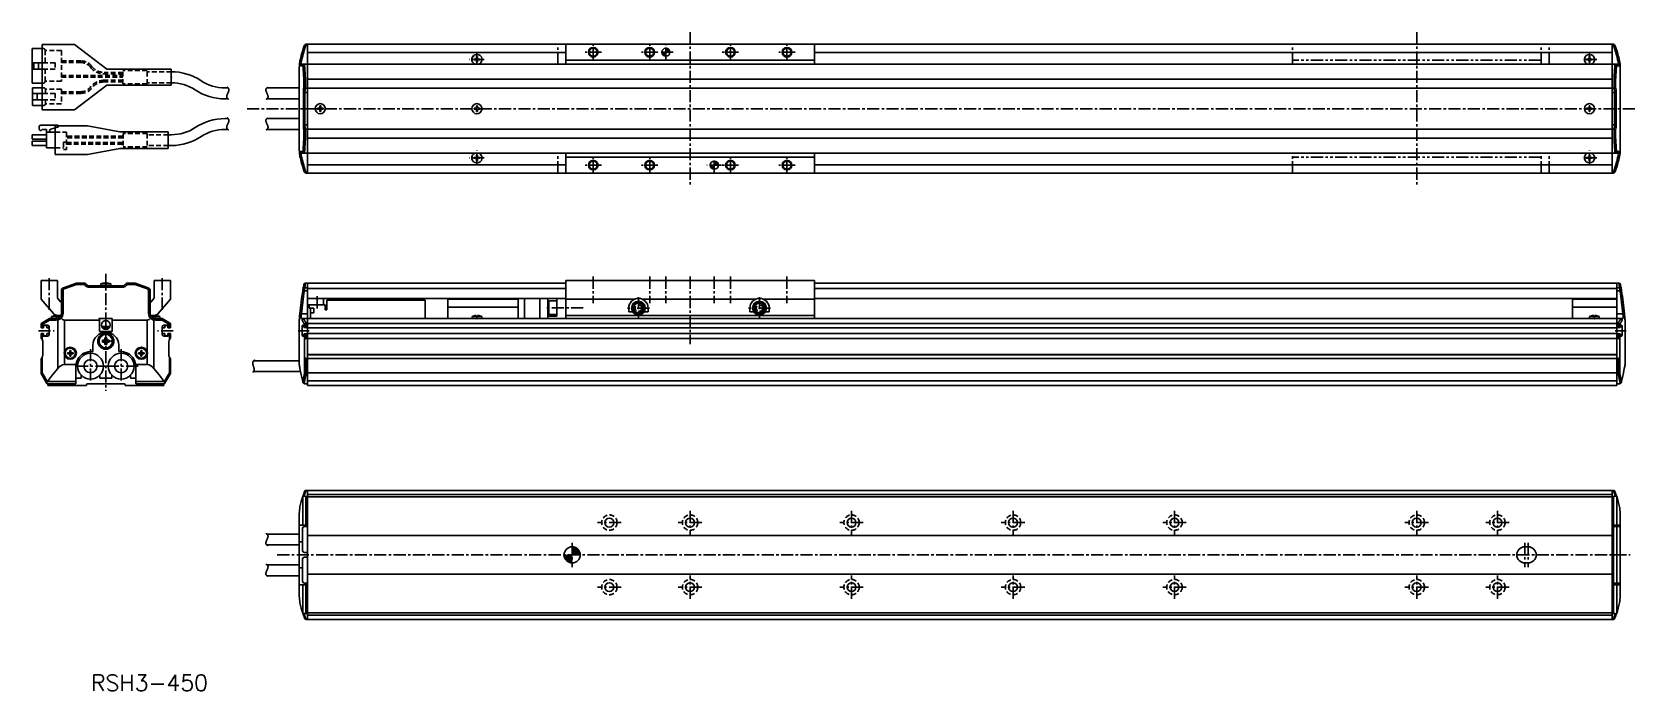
# Model space of a CAD drawing. Extents: x -708 to 284, y 167 to 576.
import ezdxf

# ---------------------------------------------------------------- set-up
doc = ezdxf.new("R2010")
doc.units = 0
for name, pattern in [('CENTER', [12, 7.5, -1.5, 1.5, -1.5]), ('DASHED', [4.5, 3, -1.5]), ('PHANTOM', [15, 7.5, -1.5, 1.5, -1.5, 1.5, -1.5])]:
    doc.linetypes.add(name, pattern=pattern)
doc.layers.get('0').update_dxf_attribs({"linetype": 'CONTINUOUS'})
doc.layers.add('CENTER', color=1, linetype='CENTER')
doc.styles.get("Standard").update_dxf_attribs({"font": 'txt.shx', "height": 10})

msp = doc.modelspace()

# ---------------------------------------------------------------- texts
msp.add_text('RSH3-450', height=10).set_placement((-671.77, 167.49))

# ---------------------------------------------------------------- blocks, each defined once
blk = doc.blocks.new('DTL0004')
at = {"color": 0, "linetype": 'CONTINUOUS'}
for p, q in [((-3.15, 0), (-3.04, 1.3)), ((3.15, 0), (-3.15, 0)), ((-0.4, 1.3), (-3.04, 1.3)), ((-0.4, 1.89), (-0.4, 0.9)), ((0.4, 0.9), (-0.4, 0.9)), ((0.4, 1.89), (0.4, 0.9)), ((3.04, 1.3), (0.4, 1.3)), ((3.15, 0), (3.04, 1.3))]:
    blk.add_line(p, q, dxfattribs=at)
for start, end in [(92.87228, 112.35653), (67.64347, 87.12772)]:
    blk.add_arc((0, -6.08), 7.98, start, end, dxfattribs=at)
at = {"color": 0}
blk.add_point((0, 0), dxfattribs=at)
blk.add_point((0, 0), dxfattribs=at)
blk = doc.blocks.new('DTL0002')
at = {"color": 0, "linetype": 'CONTINUOUS'}
for p, q in [((0, 0), (0, -8)), ((0, 0), (8, 0)), ((8, 0), (8, -8)), ((0, -8), (8, -8)), ((2.03, -4.87), (5.97, -4.87)), ((2.34, -5.37), (5.66, -5.37)), ((2.94, -5.87), (5.06, -5.87)), ((4, -2.07), (4, -4.87))]:
    blk.add_line(p, q, dxfattribs=at)
blk.add_circle((4, -4), 2.75, dxfattribs=at)
at = {"color": 0}
blk.add_point((0, 0), dxfattribs=at)
blk = doc.blocks.new('DTL0003')
at = {"color": 0, "linetype": 'CONTINUOUS'}
for p, q in [((-1, 0.25), (-1.75, 0.25)), ((-1.75, 0.25), (-1.75, -0.25)), ((-0.25, 1.75), (0.25, 1.75)), ((-0.25, 1.75), (-0.25, 1)), ((0.25, 1.75), (0.25, 1)), ((1, 0.25), (1.75, 0.25)), ((1.75, 0.25), (1.75, -0.25)), ((-1, -0.25), (-1.75, -0.25)), ((-0.25, -1.75), (-0.25, -1)), ((-0.25, -1.75), (0.25, -1.75)), ((0.25, -1.75), (0.25, -1)), ((1, -0.25), (1.75, -0.25))]:
    blk.add_line(p, q, dxfattribs=at)
for radius in [3.75, 3.15]:
    blk.add_circle((0, 0), radius, dxfattribs=at)
for centre, start, end in [((-1, 1), 269.99996, 0), ((1, 1), 179.99998, 270.00002), ((-1, -1), 0.00003, 90.00006), ((1, -1), 90.00001, 180.00005)]:
    blk.add_arc(centre, 0.748, start, end, dxfattribs=at)
at = {"color": 0}
blk.add_point((0, 0), dxfattribs=at)
blk.add_point((0, 0), dxfattribs=at)
blk = doc.blocks.new('*X7')
at = {"color": 0}
for p, q in [((-378.78, 251.44), (-378.39, 251.83)), ((-378.73, 251.04), (-377.94, 251.83)), ((-378.66, 250.67), (-377.5, 251.83)), ((-378.56, 250.32), (-377.05, 251.83)), ((-378.44, 249.99), (-376.6, 251.83)), ((-378.31, 249.68), (-376.15, 251.83)), ((-378.15, 249.38), (-375.71, 251.83)), ((-377.99, 249.1), (-375.26, 251.83)), ((-377.8, 248.84), (-374.81, 251.83)), ((-377.6, 248.59), (-374.37, 251.83)), ((-377.39, 248.36), (-373.92, 251.83)), ((-377.16, 248.14), (-373.79, 251.51)), ((-376.92, 247.93), (-373.79, 251.06)), ((-376.67, 247.74), (-373.79, 250.61)), ((-376.4, 247.56), (-373.79, 250.16)), ((-376.11, 247.4), (-373.79, 249.72)), ((-375.81, 247.25), (-373.79, 249.27)), ((-375.49, 247.13), (-373.79, 248.82)), ((-375.15, 247.02), (-373.79, 248.38)), ((-373.79, 256.43), (-373.41, 256.81)), ((-373.79, 255.98), (-373.01, 256.77)), ((-373.79, 255.53), (-372.63, 256.69)), ((-373.79, 255.08), (-372.28, 256.6)), ((-373.79, 254.64), (-371.95, 256.48)), ((-373.79, 254.19), (-371.64, 256.34)), ((-373.79, 253.74), (-371.35, 256.19)), ((-373.79, 253.3), (-371.07, 256.02)), ((-373.79, 252.85), (-370.81, 255.84)), ((-373.79, 252.4), (-370.56, 255.64)), ((-373.79, 251.95), (-370.32, 255.43)), ((-373.47, 251.83), (-370.1, 255.2)), ((-373.02, 251.83), (-369.89, 254.96)), ((-372.58, 251.83), (-369.7, 254.7)), ((-372.13, 251.83), (-369.53, 254.43)), ((-371.68, 251.83), (-369.36, 254.15)), ((-371.24, 251.83), (-369.22, 253.85)), ((-370.79, 251.83), (-369.09, 253.53)), ((-370.34, 251.83), (-368.98, 253.19)), ((-369.89, 251.83), (-368.9, 252.83)), ((-369.45, 251.83), (-368.83, 252.44)), ((-369, 251.83), (-368.8, 252.03)), ((-374.79, 246.93), (-373.79, 247.93)), ((-374.41, 246.87), (-373.79, 247.48)), ((-374, 246.83), (-373.79, 247.03))]:
    blk.add_line(p, q, dxfattribs=at)
blk = doc.blocks.new('*X8')
at = {"color": 0}
for p, q in [((-315.79, 565.84), (-315.77, 565.86)), ((-315.79, 565.62), (-315.56, 565.85)), ((-315.79, 565.39), (-315.36, 565.83)), ((-318.29, 563.34), (-318.27, 563.36)), ((-318.28, 563.13), (-318.05, 563.36)), ((-318.26, 562.93), (-317.82, 563.36)), ((-318.22, 562.75), (-317.6, 563.36)), ((-318.17, 562.57), (-317.38, 563.36)), ((-318.11, 562.41), (-317.15, 563.36)), ((-318.04, 562.26), (-316.93, 563.36)), ((-317.96, 562.11), (-316.71, 563.36)), ((-317.87, 561.97), (-316.48, 563.36)), ((-317.78, 561.84), (-316.26, 563.36)), ((-317.68, 561.72), (-316.04, 563.36)), ((-317.57, 561.6), (-315.81, 563.36)), ((-317.46, 561.5), (-315.79, 563.16)), ((-317.33, 561.39), (-315.79, 562.93)), ((-317.21, 561.3), (-315.79, 562.71)), ((-317.07, 561.21), (-315.79, 562.49)), ((-316.92, 561.13), (-315.79, 562.26)), ((-316.77, 561.06), (-315.79, 562.04)), ((-316.61, 561), (-315.79, 561.82)), ((-316.44, 560.95), (-315.79, 561.59)), ((-316.26, 560.91), (-315.79, 561.37)), ((-316.06, 560.88), (-315.79, 561.15)), ((-315.85, 560.86), (-315.79, 560.92)), ((-315.79, 565.17), (-315.18, 565.79)), ((-315.79, 564.95), (-315.01, 565.74)), ((-315.79, 564.72), (-314.84, 565.68)), ((-315.79, 564.5), (-314.69, 565.61)), ((-315.79, 564.28), (-314.54, 565.53)), ((-315.79, 564.05), (-314.41, 565.44)), ((-315.79, 563.83), (-314.27, 565.35)), ((-315.79, 563.61), (-314.15, 565.25)), ((-315.79, 563.38), (-314.04, 565.14)), ((-315.59, 563.36), (-313.93, 565.03)), ((-315.37, 563.36), (-313.83, 564.9)), ((-315.14, 563.36), (-313.73, 564.77)), ((-314.92, 563.36), (-313.64, 564.64)), ((-314.69, 563.36), (-313.56, 564.49)), ((-314.47, 563.36), (-313.49, 564.34)), ((-314.25, 563.36), (-313.43, 564.18)), ((-314.02, 563.36), (-313.38, 564.01)), ((-313.8, 563.36), (-313.34, 563.83)), ((-313.58, 563.36), (-313.31, 563.63)), ((-313.35, 563.36), (-313.3, 563.42))]:
    blk.add_line(p, q, dxfattribs=at)
blk = doc.blocks.new('*X9')
at = {"color": 0}
for p, q in [((-288.29, 493.17), (-288.1, 493.36)), ((-288.26, 492.97), (-287.87, 493.36)), ((-288.23, 492.79), (-287.65, 493.36)), ((-288.18, 492.61), (-287.43, 493.36)), ((-288.12, 492.45), (-287.2, 493.36)), ((-288.05, 492.29), (-286.98, 493.36)), ((-287.98, 492.14), (-286.75, 493.36)), ((-287.89, 492), (-286.53, 493.36)), ((-287.8, 491.87), (-286.31, 493.36)), ((-287.7, 491.75), (-286.08, 493.36)), ((-287.6, 491.63), (-285.86, 493.36)), ((-287.48, 491.52), (-285.79, 493.21)), ((-287.36, 491.42), (-285.79, 492.98)), ((-287.23, 491.32), (-285.79, 492.76)), ((-287.1, 491.23), (-285.79, 492.53)), ((-286.96, 491.15), (-285.79, 492.31)), ((-286.81, 491.08), (-285.79, 492.09)), ((-286.65, 491.01), (-285.79, 491.86)), ((-286.48, 490.96), (-285.79, 491.64)), ((-286.3, 490.91), (-285.79, 491.42)), ((-286.1, 490.88), (-285.79, 491.19)), ((-285.9, 490.87), (-285.79, 490.97)), ((-285.79, 495.67), (-285.6, 495.86)), ((-285.79, 495.44), (-285.4, 495.83)), ((-285.79, 495.22), (-285.22, 495.8)), ((-285.79, 494.99), (-285.04, 495.75)), ((-285.79, 494.77), (-284.88, 495.69)), ((-285.79, 494.55), (-284.72, 495.62)), ((-285.79, 494.32), (-284.57, 495.55)), ((-285.79, 494.1), (-284.43, 495.46)), ((-285.79, 493.88), (-284.3, 495.37)), ((-285.79, 493.65), (-284.18, 495.27)), ((-285.79, 493.43), (-284.06, 495.16)), ((-285.64, 493.36), (-283.95, 495.05)), ((-285.41, 493.36), (-283.85, 494.93)), ((-285.19, 493.36), (-283.75, 494.8)), ((-284.97, 493.36), (-283.66, 494.67)), ((-284.74, 493.36), (-283.58, 494.53)), ((-284.52, 493.36), (-283.51, 494.37)), ((-284.29, 493.36), (-283.44, 494.21)), ((-284.07, 493.36), (-283.39, 494.05)), ((-283.85, 493.36), (-283.35, 493.87)), ((-283.62, 493.36), (-283.31, 493.67)), ((-283.4, 493.36), (-283.3, 493.47))]:
    blk.add_line(p, q, dxfattribs=at)

# ---------------------------------------------------------------- linework, layer by layer
at = {"color": 0, "linetype": 'CONTINUOUS'}
for p, q in [((-702.08, 568.06), (-682.08, 568.06)), ((-702.08, 568.06), (-702.08, 527.66)), ((-702.08, 528.66), (-702.08, 567.06)), ((-662.08, 552.81), (-682.08, 568.06)), ((-662.08, 552.81), (-622.08, 552.81)), ((-622.08, 552.81), (-622.08, 542.91)), ((-662.08, 542.91), (-682.08, 527.66)), ((-662.08, 542.91), (-622.08, 542.91)), ((-702.08, 527.66), (-682.08, 527.66)), ((-693.98, 517.81), (-673.98, 517.81)), ((-693.98, 499.91), (-693.98, 517.81)), ((-653.98, 514.06), (-673.98, 517.81)), ((-653.98, 514.06), (-623.98, 514.06)), ((-623.98, 503.66), (-623.98, 514.06)), ((-693.98, 499.91), (-673.98, 499.91)), ((-653.98, 503.66), (-673.98, 499.91)), ((-653.98, 503.66), (-623.98, 503.66))]:
    msp.add_line(p, q, dxfattribs=at)
at = {"color": 7, "linetype": 'CONTINUOUS'}
for p, q in [((-538.58, 568.36), (-538.38, 568.36)), ((-537.79, 568.36), (-538.38, 568.36)), ((-537.79, 555.86), (-537.79, 568.36)), ((-537.79, 568.36), (270.21, 568.36)), ((-537.79, 488.36), (-537.79, 568.36)), ((-223.79, 568.36), (-377.79, 568.36)), ((-377.79, 555.86), (-377.79, 568.36)), ((-223.79, 555.86), (-223.79, 568.36)), ((270.21, 568.36), (270.21, 488.36)), ((270.21, 568.36), (270.79, 568.36)), ((270.99, 568.36), (270.79, 568.36)), ((-702.08, 565.61), (-708.28, 565.61)), ((-708.28, 565.61), (-708.28, 544.11)), ((-702.08, 556.86), (-708.28, 556.86)), ((-707.28, 556.86), (-707.28, 552.86)), ((-704.28, 556.86), (-704.28, 552.86)), ((-542.7, 555.98), (-542.7, 555.99)), ((-542.38, 558.09), (-542.16, 559.08)), ((-541.18, 558.86), (-541.4, 558.13)), ((-540.19, 563.19), (-540.04, 563.17)), ((-537.79, 563.16), (-377.79, 563.16)), ((-435.04, 560.61), (-434.54, 560.61)), ((-434.54, 559.11), (-434.54, 558.61)), ((-433.79, 559.11), (-434.54, 559.11)), ((-433.79, 558.61), (-434.54, 558.61)), ((-433.04, 560.61), (-433.04, 559.86)), ((-433.04, 557.11), (-433.04, 557.87)), ((-433.04, 557.11), (-432.54, 557.11)), ((-432.54, 560.61), (-432.54, 559.86)), ((-432.54, 557.11), (-432.54, 557.87)), ((-431.8, 559.11), (-431.04, 559.11)), ((-431.8, 558.61), (-431.04, 558.61)), ((-431.04, 559.11), (-431.04, 558.61)), ((-223.79, 558.36), (-377.79, 558.36)), ((-223.79, 563.16), (270.21, 563.16)), ((254.46, 559.11), (254.46, 558.61)), ((255.21, 559.11), (254.46, 559.11)), ((255.21, 558.61), (254.46, 558.61)), ((255.96, 560.61), (255.96, 559.86)), ((255.96, 560.61), (256.46, 560.61)), ((255.96, 557.11), (255.96, 557.87)), ((255.96, 557.11), (256.46, 557.11)), ((256.46, 560.61), (256.46, 559.86)), ((256.46, 557.11), (256.46, 557.87)), ((257.2, 559.11), (257.96, 559.11)), ((257.2, 558.61), (257.96, 558.61)), ((257.96, 559.11), (257.96, 558.61)), ((272.6, 563.19), (272.45, 563.17)), ((273.59, 558.86), (273.81, 558.13)), ((274.79, 558.09), (274.57, 559.08)), ((275.11, 555.98), (275.11, 555.99)), ((-702.08, 552.86), (-708.28, 552.86)), ((-542.79, 554.01), (-542.79, 502.71)), ((-540.63, 554.86), (-542.46, 554.86)), ((-541.47, 555.86), (-537.79, 555.86)), ((-539.97, 541.7), (-539.97, 546.44)), ((-538.98, 546.61), (-538.99, 546.61)), ((-538.99, 546.61), (-538.99, 541.12)), ((-537.79, 555.86), (-537.79, 500.86)), ((-537.79, 555.86), (270.21, 555.86)), ((-537.79, 546.63), (270.21, 546.63)), ((273.88, 555.86), (270.21, 555.86)), ((271.39, 546.61), (271.4, 546.61)), ((271.4, 546.61), (271.4, 541.12)), ((272.38, 541.7), (272.38, 546.44)), ((273.04, 554.86), (274.87, 554.86)), ((275.21, 554.01), (275.21, 502.71)), ((-702.08, 544.11), (-708.28, 544.11)), ((-708.08, 541.36), (-708.08, 530.36)), ((-702.08, 541.36), (-708.08, 541.36)), ((-702.08, 537.86), (-708.08, 537.86)), ((-705.08, 537.86), (-705.08, 533.86)), ((-588.91, 541.27), (-587.01, 541.27)), ((-562.92, 541.26), (-542.79, 541.26)), ((-540.3, 518.36), (-540.3, 538.36)), ((-539.31, 538.36), (-539.31, 518.36)), ((-537.79, 538.36), (-539.31, 538.36)), ((-538.99, 541.12), (-538.88, 541.11)), ((-537.79, 541.11), (-538.88, 541.11)), ((-537.79, 541.1), (270.21, 541.1)), ((270.21, 541.11), (271.29, 541.11)), ((270.21, 538.36), (271.72, 538.36)), ((271.4, 541.12), (271.29, 541.11)), ((271.72, 538.36), (271.72, 518.36)), ((272.71, 518.36), (272.71, 538.36)), ((-702.08, 533.86), (-708.08, 533.86)), ((-702.08, 530.36), (-708.08, 530.36)), ((-589.04, 534.47), (-586.99, 534.47)), ((-562.94, 534.46), (-542.79, 534.46)), ((-531.54, 528.61), (-531.54, 528.11)), ((-530.79, 528.61), (-531.54, 528.61)), ((-530.79, 528.11), (-531.54, 528.11)), ((-530.04, 530.11), (-530.04, 529.36)), ((-530.04, 530.11), (-529.54, 530.11)), ((-530.04, 526.61), (-530.04, 527.37)), ((-530.04, 526.61), (-529.54, 526.61)), ((-529.54, 530.11), (-529.54, 529.36)), ((-529.54, 526.61), (-529.54, 527.37)), ((-528.8, 528.61), (-528.04, 528.61)), ((-528.8, 528.11), (-528.04, 528.11)), ((-528.04, 528.61), (-528.04, 528.11)), ((-434.54, 528.61), (-434.54, 528.11)), ((-433.79, 528.61), (-434.54, 528.61)), ((-433.79, 528.11), (-434.54, 528.11)), ((-433.04, 530.11), (-433.04, 529.36)), ((-433.04, 530.11), (-432.54, 530.11)), ((-433.04, 526.61), (-433.04, 527.37)), ((-433.04, 526.61), (-432.54, 526.61)), ((-432.54, 530.11), (-432.54, 529.36)), ((-432.54, 526.61), (-432.54, 527.37)), ((-431.8, 528.61), (-431.04, 528.61)), ((-431.8, 528.11), (-431.04, 528.11)), ((-431.04, 528.61), (-431.04, 528.11)), ((254.46, 528.61), (254.46, 528.11)), ((255.21, 528.61), (254.46, 528.61)), ((255.21, 528.11), (254.46, 528.11)), ((255.96, 530.11), (255.96, 529.36)), ((255.96, 530.11), (256.46, 530.11)), ((255.96, 526.61), (255.96, 527.37)), ((255.96, 526.61), (256.46, 526.61)), ((256.46, 530.11), (256.46, 529.36)), ((256.46, 526.61), (256.46, 527.37)), ((257.2, 528.61), (257.96, 528.61)), ((257.2, 528.11), (257.96, 528.11)), ((257.96, 528.61), (257.96, 528.11)), ((-703.81, 517.32), (-703.81, 515.52)), ((-702.91, 518.22), (-692.11, 518.22)), ((-696.74, 515.72), (-693.98, 516.43)), ((-692.11, 518.22), (-692.11, 517.81)), ((-586.96, 522.21), (-588.81, 522.21)), ((-562.96, 522.21), (-542.79, 522.21)), ((-537.79, 518.36), (-539.31, 518.36)), ((270.21, 518.36), (271.72, 518.36)), ((-708.31, 512.1), (-708.31, 509.4)), ((-708.31, 512.1), (-699.31, 512.1)), ((-708.31, 509.4), (-699.31, 509.4)), ((-708.31, 508.32), (-699.31, 508.32)), ((-708.31, 508.32), (-708.31, 505.62)), ((-702.91, 514.62), (-703.81, 515.52)), ((-702.91, 514.62), (-702.01, 515.52)), ((-702.01, 515.52), (-699.31, 515.52)), ((-699.31, 515.52), (-699.31, 504)), ((-699.31, 513.72), (-693.98, 513.72)), ((-621.98, 512.21), (-623.98, 512.21)), ((-587.05, 515.51), (-588.81, 515.51)), ((-562.88, 515.51), (-542.79, 515.51)), ((-539.97, 510.29), (-539.97, 515.02)), ((-538.88, 515.61), (-538.99, 515.61)), ((-538.99, 515.61), (-538.99, 510.11)), ((-538.99, 510.11), (-538.98, 510.11)), ((-537.79, 515.61), (-538.88, 515.61)), ((-537.79, 515.63), (270.21, 515.63)), ((-537.79, 510.09), (270.21, 510.09)), ((270.21, 515.61), (271.29, 515.61)), ((271.29, 515.61), (271.4, 515.61)), ((271.4, 510.11), (271.39, 510.11)), ((271.4, 515.61), (271.4, 510.11)), ((272.38, 510.29), (272.38, 515.02)), ((-708.31, 505.62), (-699.31, 505.62)), ((-699.31, 504), (-693.98, 504)), ((-621.98, 505.51), (-623.98, 505.51)), ((-542.7, 500.73), (-542.7, 500.75)), ((-542.46, 501.86), (-540.63, 501.86)), ((-542.16, 497.64), (-542.38, 498.64)), ((-537.79, 500.86), (-541.47, 500.86)), ((-541.18, 497.86), (-541.4, 498.6)), ((-537.79, 500.86), (270.21, 500.86)), ((-537.79, 500.86), (-537.79, 488.36)), ((-434.54, 498.11), (-434.54, 497.61)), ((-433.79, 498.11), (-434.54, 498.11)), ((-433.79, 497.61), (-434.54, 497.61)), ((-433.04, 499.61), (-433.04, 498.86)), ((-433.04, 499.61), (-432.54, 499.61)), ((-433.04, 496.11), (-433.04, 496.87)), ((-432.54, 499.61), (-432.54, 498.86)), ((-432.54, 496.11), (-432.54, 496.87)), ((-431.8, 498.11), (-431.04, 498.11)), ((-431.8, 497.61), (-431.04, 497.61)), ((-431.04, 498.11), (-431.04, 497.61)), ((-377.79, 488.36), (-377.79, 500.86)), ((-223.79, 498.36), (-377.79, 498.36)), ((-223.79, 488.36), (-223.79, 500.86)), ((254.46, 498.11), (254.46, 497.61)), ((255.21, 498.11), (254.46, 498.11)), ((255.21, 497.61), (254.46, 497.61)), ((255.96, 499.61), (255.96, 498.86)), ((255.96, 499.61), (256.46, 499.61)), ((255.96, 496.11), (255.96, 496.87)), ((256.46, 499.61), (256.46, 498.86)), ((256.46, 496.11), (256.46, 496.87)), ((257.2, 498.11), (257.96, 498.11)), ((257.2, 497.61), (257.96, 497.61)), ((257.96, 498.11), (257.96, 497.61)), ((270.21, 500.86), (273.88, 500.86)), ((274.87, 501.86), (273.04, 501.86)), ((273.59, 497.86), (273.81, 498.6)), ((274.57, 497.64), (274.79, 498.64)), ((275.11, 500.73), (275.11, 500.75)), ((-540.19, 493.54), (-540.04, 493.56)), ((-538.38, 488.36), (-538.58, 488.36)), ((-537.79, 488.36), (-538.38, 488.36)), ((-537.79, 493.56), (-377.79, 493.56)), ((-537.79, 488.36), (270.21, 488.36)), ((-433.04, 496.11), (-432.54, 496.11)), ((-377.79, 488.36), (-223.79, 488.36)), ((-223.79, 493.56), (270.21, 493.56)), ((255.96, 496.11), (256.46, 496.11)), ((270.21, 488.36), (270.79, 488.36)), ((270.79, 488.36), (270.99, 488.36)), ((272.6, 493.54), (272.45, 493.56)), ((-692.63, 421.78), (-702.63, 421.78)), ((-702.63, 421.78), (-702.63, 410.41)), ((-692.63, 421.78), (-692.63, 411.3)), ((-688.82, 417.39), (-680.88, 420.28)), ((-680.71, 419.46), (-688.47, 416.62)), ((-680.88, 420.28), (-675.39, 420.28)), ((-675.97, 419.46), (-680.71, 419.46)), ((-675.39, 420.28), (-675.38, 420.28)), ((-672.63, 418.48), (-652.63, 418.48)), ((-652.63, 417.65), (-672.63, 417.65)), ((-665.78, 418.48), (-665.67, 419.78)), ((-659.48, 418.48), (-665.78, 418.48)), ((-663.03, 419.78), (-665.67, 419.78)), ((-663.03, 420.37), (-663.03, 419.38)), ((-662.23, 419.38), (-663.03, 419.38)), ((-662.23, 420.37), (-662.23, 419.38)), ((-659.6, 419.78), (-662.23, 419.78)), ((-659.48, 418.48), (-659.6, 419.78)), ((-649.88, 420.28), (-644.38, 420.28)), ((-649.88, 420.28), (-649.88, 420.28)), ((-644.56, 419.46), (-649.29, 419.46)), ((-636.79, 416.62), (-644.56, 419.46)), ((-644.38, 420.28), (-636.45, 417.39)), ((-632.63, 421.78), (-632.63, 411.3)), ((-622.63, 421.78), (-632.63, 421.78)), ((-622.63, 421.78), (-622.63, 410.41)), ((-537.79, 417.39), (-539.49, 417.39)), ((-538.99, 420.28), (-538.98, 420.28)), ((-537.79, 420.28), (-538.98, 420.28)), ((-537.79, 420.28), (-537.79, 410.78)), ((-537.79, 420.28), (-537.79, 357.78)), ((-537.79, 420.28), (-377.79, 420.28)), ((-537.79, 420.28), (-537.79, 410.78)), ((-377.79, 421.78), (-223.79, 421.78)), ((-377.79, 421.78), (-377.79, 398.28)), ((-223.79, 421.78), (-223.79, 398.28)), ((-223.79, 420.28), (273.21, 420.28)), ((273.21, 420.28), (273.21, 357.78)), ((273.21, 420.28), (273.21, 410.78)), ((273.21, 420.28), (274.39, 420.28)), ((273.21, 420.28), (273.21, 410.78)), ((273.21, 417.39), (274.9, 417.39)), ((274.4, 420.28), (274.39, 420.28)), ((-695.03, 401.35), (-702.63, 410.41)), ((-690.7, 408.64), (-692.4, 410.66)), ((-690.13, 401.28), (-690.13, 415.51)), ((-689.13, 415.68), (-689.13, 401.37)), ((-636.13, 401.37), (-636.13, 415.68)), ((-635.13, 415.51), (-635.13, 401.28)), ((-634.56, 408.64), (-632.87, 410.66)), ((-630.23, 401.35), (-622.63, 410.41)), ((-537.79, 415.51), (-539.65, 415.51)), ((-537.79, 416.92), (-377.79, 416.92)), ((-537.79, 410.78), (-377.79, 410.78)), ((-527.79, 410.78), (-535.79, 410.78)), ((-527.79, 410.78), (-527.79, 406.78)), ((-525.79, 409.78), (-464.79, 409.78)), ((-525.79, 409.78), (-525.79, 403.78)), ((-464.79, 409.78), (-464.79, 398.28)), ((-450.79, 410.78), (-450.79, 398.28)), ((-450.79, 410.31), (-407.29, 410.31)), ((-407.29, 410.78), (-407.29, 398.28)), ((-403.29, 410.78), (-403.29, 398.28)), ((-393.79, 410.78), (-393.79, 398.28)), ((-388.79, 410.78), (-388.79, 398.28)), ((-377.79, 410.78), (-388.79, 410.78)), ((-377.79, 410.78), (-388.79, 410.78)), ((-388.29, 408.78), (-388.29, 401.28)), ((-388.29, 408.78), (-388.29, 401.28)), ((-383.29, 409.28), (-387.79, 409.28)), ((-383.29, 409.28), (-387.79, 409.28)), ((-383.29, 399.78), (-383.29, 410.78)), ((-383.29, 410.78), (-383.29, 399.78)), ((-377.79, 410.41), (-334.87, 410.41)), ((-330.72, 410.41), (-259.87, 410.41)), ((-255.72, 410.41), (-223.79, 410.41)), ((-223.79, 416.92), (273.21, 416.92)), ((-223.79, 410.78), (273.21, 410.78)), ((245.71, 410.78), (245.71, 398.28)), ((245.71, 410.31), (273.21, 410.31)), ((273.21, 415.51), (275.06, 415.51)), ((-702.63, 395.28), (-697.45, 398.27)), ((-697.46, 397.28), (-702, 394.7)), ((-693.35, 397.28), (-697.46, 397.28)), ((-697.45, 398.27), (-697.44, 398.28)), ((-697.44, 398.28), (-693.13, 398.28)), ((-696.28, 398.28), (-696.17, 399.58)), ((-693.13, 398.28), (-696.28, 398.28)), ((-693.53, 399.58), (-696.17, 399.58)), ((-693.53, 400.17), (-693.53, 399.18)), ((-692.73, 399.18), (-693.53, 399.18)), ((-692.36, 397.4), (-693.35, 397.28)), ((-693.13, 398.28), (-692.4, 398.37)), ((-692.73, 400.28), (-691.13, 400.28)), ((-692.73, 400.17), (-692.73, 399.18)), ((-690.66, 399.58), (-692.73, 399.58)), ((-692.36, 367.36), (-692.36, 397.4)), ((-688.28, 397.28), (-688.28, 369.78)), ((-688.28, 397.28), (-666.63, 397.28)), ((-658.63, 397.28), (-636.98, 397.28)), ((-636.98, 369.78), (-636.98, 397.28)), ((-635, 398.6), (-635.02, 398.59)), ((-634.6, 399.58), (-632.53, 399.58)), ((-632.53, 400.28), (-634.13, 400.28)), ((-631.91, 397.28), (-632.91, 397.4)), ((-632.91, 397.4), (-632.91, 367.36)), ((-632.87, 398.37), (-632.13, 398.28)), ((-632.53, 400.17), (-632.53, 399.18)), ((-632.53, 399.18), (-631.73, 399.18)), ((-632.13, 398.28), (-628.98, 398.28)), ((-632.13, 398.28), (-627.83, 398.28)), ((-627.81, 397.28), (-631.91, 397.28)), ((-631.73, 400.17), (-631.73, 399.18)), ((-631.73, 399.58), (-629.1, 399.58)), ((-628.98, 398.28), (-629.1, 399.58)), ((-627.83, 398.28), (-627.81, 398.27)), ((-627.81, 398.27), (-622.63, 395.28)), ((-623.27, 394.7), (-627.81, 397.28)), ((-542.79, 369.78), (-542.79, 397.28)), ((-542.7, 398.6), (-542.7, 398.59)), ((-537.79, 401.28), (-541.47, 401.28)), ((-541.4, 398.37), (-541.18, 398.28)), ((-541.18, 398.28), (-540.04, 398.28)), ((-540.04, 398.28), (-540.19, 398.27)), ((-537.79, 398.28), (-540.04, 398.28)), ((-537.79, 406.78), (-526.79, 406.78)), ((-537.79, 398.28), (273.21, 398.28)), ((-537.79, 398.28), (-537.79, 356.78)), ((-536.79, 406.78), (-536.79, 404.78)), ((-536.79, 404.78), (-533.79, 404.78)), ((-527.79, 406.78), (-535.79, 406.78)), ((-535.79, 404.78), (-535.79, 398.28)), ((-533.79, 401.78), (-535.79, 401.78)), ((-533.79, 404.78), (-533.79, 401.78)), ((-526.79, 406.78), (-526.79, 403.78)), ((-526.79, 403.78), (-525.79, 403.78)), ((-450.79, 405.32), (-407.29, 405.32)), ((-383.29, 399.78), (-388.79, 399.78)), ((-383.29, 399.78), (-388.79, 399.78)), ((-383.29, 400.78), (-387.79, 400.78)), ((-383.29, 400.78), (-387.79, 400.78)), ((-377.79, 400.28), (-223.79, 400.28)), ((-338.79, 404.78), (-338.79, 402.53)), ((-338.79, 402.53), (-336.4, 402.53)), ((-329.19, 402.53), (-326.79, 402.53)), ((-326.79, 404.78), (-326.79, 402.53)), ((-263.79, 404.78), (-263.79, 402.53)), ((-263.79, 402.53), (-261.4, 402.53)), ((-254.19, 402.53), (-251.79, 402.53)), ((-251.79, 404.78), (-251.79, 402.53)), ((245.71, 405.32), (273.21, 405.32)), ((273.21, 401.28), (276.88, 401.28)), ((273.21, 398.28), (275.45, 398.28)), ((273.21, 398.28), (273.21, 356.78)), ((276.59, 398.28), (275.45, 398.28)), ((275.45, 398.28), (275.6, 398.27)), ((276.81, 398.37), (276.59, 398.28)), ((278.11, 398.6), (278.11, 398.59)), ((278.21, 397.28), (278.21, 369.78)), ((-702.63, 395.26), (-702.63, 395.28)), ((-702.63, 392.53), (-702.63, 395.26)), ((-702, 392.68), (-702.63, 392.68)), ((-702.63, 392.53), (-701.13, 392.53)), ((-702.63, 386.02), (-702.63, 389.03)), ((-702.63, 389.03), (-701.13, 389.03)), ((-702.63, 388.88), (-702, 388.88)), ((-702, 394.7), (-702, 392.68)), ((-702, 392.68), (-701.33, 392.68)), ((-701.33, 388.88), (-702, 388.88)), ((-702, 388.88), (-702, 385.21)), ((-701.33, 392.68), (-701.33, 394.13)), ((-701.33, 394.13), (-698.63, 394.13)), ((-701.33, 387.43), (-701.33, 388.88)), ((-698.63, 387.43), (-701.33, 387.43)), ((-701.13, 393.98), (-701.13, 392.53)), ((-701.13, 393.98), (-699.13, 393.98)), ((-701.13, 389.03), (-701.13, 387.58)), ((-701.13, 387.58), (-699.13, 387.58)), ((-699.13, 393.98), (-699.13, 392.53)), ((-699.13, 392.53), (-697.63, 392.53)), ((-699.13, 389.03), (-699.13, 387.58)), ((-699.13, 389.03), (-697.63, 389.03)), ((-697.63, 393.13), (-697.63, 388.43)), ((-697.63, 392.53), (-697.63, 389.03)), ((-627.63, 388.43), (-627.63, 393.13)), ((-627.63, 392.53), (-627.63, 389.03)), ((-626.13, 392.53), (-627.63, 392.53)), ((-626.13, 389.03), (-627.63, 389.03)), ((-626.63, 394.13), (-623.93, 394.13)), ((-623.93, 387.43), (-626.63, 387.43)), ((-626.13, 393.98), (-626.13, 392.53)), ((-624.13, 393.98), (-626.13, 393.98)), ((-626.13, 389.03), (-626.13, 387.58)), ((-624.13, 387.58), (-626.13, 387.58)), ((-624.13, 393.98), (-624.13, 392.53)), ((-622.63, 392.53), (-624.13, 392.53)), ((-624.13, 389.03), (-624.13, 387.58)), ((-622.63, 389.03), (-624.13, 389.03)), ((-623.93, 394.13), (-623.93, 392.68)), ((-623.93, 392.68), (-623.27, 392.68)), ((-623.27, 388.88), (-623.93, 388.88)), ((-623.93, 388.88), (-623.93, 387.43)), ((-623.27, 392.68), (-623.27, 394.7)), ((-622.63, 392.68), (-623.27, 392.68)), ((-623.27, 388.88), (-622.63, 388.88)), ((-623.27, 385.21), (-623.27, 388.88)), ((-622.63, 395.28), (-622.63, 395.26)), ((-622.63, 395.26), (-622.63, 392.53)), ((-622.63, 389.03), (-622.63, 386.02)), ((-541.03, 388.43), (-541.03, 393.13)), ((-539.76, 393.13), (-541.03, 393.13)), ((-539.76, 388.43), (-541.03, 388.43)), ((-540.71, 394.13), (-539.76, 394.13)), ((-539.76, 387.43), (-540.71, 387.43)), ((-539.76, 394.13), (-539.76, 392.68)), ((-537.79, 392.68), (-539.76, 392.68)), ((-537.79, 388.88), (-539.76, 388.88)), ((-539.76, 388.88), (-539.76, 387.43)), ((-539.51, 392.68), (-539.51, 394.7)), ((-539.51, 385.21), (-539.51, 388.88)), ((-538.38, 395.28), (-538.58, 395.26)), ((-538.58, 395.26), (-538.58, 392.68)), ((-538.58, 388.88), (-538.58, 386.02)), ((-537.79, 395.28), (-538.38, 395.28)), ((-537.79, 395.28), (273.21, 395.28)), ((-537.79, 392.53), (273.21, 392.53)), ((-537.79, 389.03), (273.21, 389.03)), ((273.21, 395.28), (273.79, 395.28)), ((273.21, 392.68), (275.17, 392.68)), ((273.21, 388.88), (275.17, 388.88)), ((273.79, 395.28), (273.99, 395.26)), ((273.99, 395.26), (273.99, 392.68)), ((273.99, 388.88), (273.99, 386.02)), ((274.92, 392.68), (274.92, 394.7)), ((274.92, 385.21), (274.92, 388.88)), ((276.12, 394.13), (275.17, 394.13)), ((275.17, 394.13), (275.17, 392.68)), ((275.17, 393.13), (276.44, 393.13)), ((275.17, 388.88), (275.17, 387.43)), ((275.17, 388.43), (276.44, 388.43)), ((275.17, 387.43), (276.12, 387.43)), ((276.44, 388.43), (276.44, 393.13)), ((-701.63, 383.78), (-701.63, 375.78)), ((-670.63, 377.78), (-672.13, 377.78)), ((-670.63, 381.78), (-670.63, 377.78)), ((-664.78, 384.83), (-663.68, 384.83)), ((-664.78, 384.83), (-664.78, 383.73)), ((-664.78, 383.73), (-663.68, 383.73)), ((-662.08, 386.43), (-663.18, 386.43)), ((-663.18, 386.43), (-663.18, 385.33)), ((-663.18, 383.23), (-663.18, 382.13)), ((-662.08, 382.13), (-663.18, 382.13)), ((-662.08, 386.43), (-662.08, 385.33)), ((-662.08, 383.23), (-662.08, 382.13)), ((-660.48, 384.83), (-661.58, 384.83)), ((-660.48, 383.73), (-661.58, 383.73)), ((-660.48, 384.83), (-660.48, 383.73)), ((-654.63, 377.78), (-654.63, 381.78)), ((-653.13, 377.78), (-654.63, 377.78)), ((-623.63, 375.78), (-623.63, 383.78)), ((-539.65, 375.78), (-539.65, 383.78)), ((-537.79, 386.02), (-538.58, 386.02)), ((-537.79, 386.02), (273.21, 386.02)), ((273.21, 386.02), (273.99, 386.02)), ((275.06, 375.78), (275.06, 383.78)), ((-702.63, 364.28), (-702.63, 373.54)), ((-702, 374.35), (-702, 364.55)), ((-688.28, 369.78), (-681.14, 369.78)), ((-681.13, 357.86), (-681.13, 368.78)), ((-680.13, 368.78), (-676.38, 368.78)), ((-667.88, 368.78), (-664.13, 368.78)), ((-661.13, 368.78), (-657.38, 368.78)), ((-648.88, 368.78), (-645.13, 368.78)), ((-644.13, 357.86), (-644.13, 368.78)), ((-644.12, 369.78), (-636.98, 369.78)), ((-623.27, 364.55), (-623.27, 374.35)), ((-622.63, 373.54), (-622.63, 364.28)), ((-571.01, 372.13), (-542.83, 372.13)), ((-539.51, 364.55), (-539.51, 374.35)), ((-538.58, 373.54), (-538.58, 364.28)), ((-537.79, 373.54), (-538.58, 373.54)), ((-537.79, 376.08), (273.21, 376.08)), ((-537.79, 375.78), (273.21, 375.78)), ((-537.79, 373.54), (273.21, 373.54)), ((273.21, 373.54), (273.99, 373.54)), ((273.99, 373.54), (273.99, 364.28)), ((274.92, 364.55), (274.92, 374.35)), ((-699.06, 358.09), (-702.63, 364.28)), ((-702.63, 364.28), (-702.63, 364.28)), ((-702, 364.55), (-698.84, 359.17)), ((-698.88, 357.78), (-699.06, 358.09)), ((-681.13, 357.78), (-698.88, 357.78)), ((-698.84, 359.17), (-698.72, 359.31)), ((-698.72, 359.31), (-681.13, 359.31)), ((-698.63, 357.78), (-698.63, 356.78)), ((-681.13, 361.28), (-677.93, 361.28)), ((-677.93, 363.27), (-677.93, 361.28)), ((-674.13, 357.78), (-651.13, 357.78)), ((-666.33, 363.27), (-666.33, 361.28)), ((-666.33, 361.28), (-658.93, 361.28)), ((-658.93, 363.27), (-658.93, 361.28)), ((-647.33, 363.27), (-647.33, 361.28)), ((-647.33, 361.28), (-644.13, 361.28)), ((-644.13, 359.31), (-626.55, 359.31)), ((-626.38, 357.78), (-644.13, 357.78)), ((-626.63, 357.78), (-626.63, 356.78)), ((-626.55, 359.31), (-626.42, 359.17)), ((-626.42, 359.17), (-623.27, 364.55)), ((-626.21, 358.09), (-626.38, 357.78)), ((-622.63, 364.28), (-626.21, 358.09)), ((-622.63, 364.28), (-622.63, 364.28)), ((-571.22, 365.43), (-542.02, 365.43)), ((-540.68, 359.31), (-540.64, 359.17)), ((-537.79, 357.78), (-538.74, 357.78)), ((-538.58, 364.28), (-538.52, 364.28)), ((-537.79, 364.28), (-538.52, 364.28)), ((-537.79, 364.55), (273.21, 364.55)), ((-537.79, 359.78), (273.21, 359.78)), ((273.21, 364.28), (273.93, 364.28)), ((273.21, 357.78), (274.15, 357.78)), ((273.99, 364.28), (273.93, 364.28)), ((276.09, 359.31), (276.05, 359.17)), ((-698.63, 356.78), (-674.63, 356.78)), ((-674.63, 357.28), (-674.63, 356.78)), ((-650.63, 357.28), (-650.63, 356.78)), ((-650.63, 356.78), (-626.63, 356.78)), ((-537.79, 356.78), (273.21, 356.78)), ((-540.68, 287.91), (-540.64, 288.04)), ((-540.68, 270.33), (-540.68, 287.91)), ((-537.79, 288.08), (-538.74, 288.08)), ((-538.74, 288.08), (-538.74, 270.33)), ((-538.58, 291.83), (-538.52, 291.83)), ((-537.79, 291.83), (-538.52, 291.83)), ((-537.79, 291.83), (-537.79, 211.83)), ((-537.79, 291.83), (270.21, 291.83)), ((-537.79, 288.08), (-537.79, 291.83)), ((-537.79, 289.23), (270.21, 289.23)), ((-537.79, 270.33), (-537.79, 288.08)), ((270.21, 291.83), (270.21, 211.83)), ((270.21, 291.83), (270.21, 269.38)), ((270.21, 291.83), (270.93, 291.83)), ((270.21, 288.08), (271.15, 288.08)), ((270.93, 291.83), (270.99, 291.83)), ((271.15, 215.58), (271.15, 288.08)), ((273.05, 288.04), (273.09, 287.91)), ((273.09, 287.91), (273.09, 270.33)), ((-537.79, 287.83), (270.21, 287.83)), ((-542.79, 226.18), (-542.79, 277.48)), ((-542.79, 270.27), (-542.63, 270.33)), ((-542.63, 270.33), (-540.68, 270.33)), ((-540.79, 270.25), (-540.6, 270.33)), ((-540.79, 268.33), (-540.79, 254.33)), ((-538.74, 270.33), (-540.68, 270.33)), ((-539.79, 269.33), (-537.79, 269.33)), ((-538.74, 270.33), (-537.79, 270.33)), ((-537.79, 270.33), (-537.79, 269.35)), ((-537.79, 268.4), (-537.79, 269.35)), ((-537.79, 269.33), (-537.79, 253.33)), ((-537.79, 268.4), (-537.79, 267.88)), ((270.66, 270.33), (270.21, 270.33)), ((270.21, 269.38), (270.66, 269.37)), ((270.66, 270.33), (270.66, 233.33)), ((273.09, 270.33), (271.71, 270.33)), ((271.71, 270.33), (271.71, 269.33)), ((271.71, 269.33), (273.09, 269.33)), ((273.09, 270.33), (275.04, 270.33)), ((273.09, 269.33), (273.09, 234.33)), ((275.04, 269.33), (273.09, 269.33)), ((275.04, 270.33), (275.21, 270.27)), ((275.21, 269.27), (275.04, 269.33)), ((275.21, 277.48), (275.21, 226.18)), ((-562.88, 264.68), (-542.79, 264.68)), ((-540.79, 259.83), (-542.79, 259.83)), ((-540.79, 259.83), (-540.79, 261.33)), ((-537.79, 263.83), (270.21, 263.83)), ((-562.96, 257.98), (-542.79, 257.98)), ((-540.79, 249.33), (-540.79, 235.33)), ((-539.79, 253.33), (-537.79, 253.33)), ((-539.79, 250.33), (-537.79, 250.33)), ((-537.79, 250.33), (-537.79, 234.33)), ((216.21, 256.83), (218.21, 256.83)), ((-562.94, 245.73), (-542.79, 245.73)), ((-562.92, 238.93), (-542.79, 238.93)), ((-540.79, 243.83), (-542.79, 243.83)), ((-540.79, 242.33), (-540.79, 243.83)), ((-537.79, 239.83), (270.21, 239.83)), ((216.21, 246.83), (218.21, 246.83)), ((-542.63, 233.33), (-542.79, 233.39)), ((-540.68, 233.33), (-542.63, 233.33)), ((-540.6, 233.33), (-540.79, 233.41)), ((-540.68, 215.75), (-540.68, 233.33)), ((-540.68, 233.33), (-538.74, 233.33)), ((-539.79, 234.33), (-537.79, 234.33)), ((-538.74, 233.33), (-538.74, 215.58)), ((-538.74, 233.33), (-537.79, 233.33)), ((-537.79, 235.78), (-537.79, 235.26)), ((-537.79, 235.26), (-537.79, 234.31)), ((-537.79, 234.31), (-537.79, 233.33)), ((-537.79, 215.58), (-537.79, 233.33)), ((270.66, 234.29), (270.21, 234.28)), ((270.21, 211.83), (270.21, 234.28)), ((270.66, 233.33), (270.21, 233.33)), ((273.09, 234.33), (271.71, 234.33)), ((271.71, 233.33), (271.71, 234.33)), ((271.71, 233.33), (273.09, 233.33)), ((273.09, 234.33), (275.04, 234.33)), ((273.09, 233.33), (273.09, 215.75)), ((275.04, 233.33), (273.09, 233.33)), ((275.04, 234.33), (275.21, 234.39)), ((275.21, 233.39), (275.04, 233.33)), ((-540.64, 215.62), (-540.68, 215.75)), ((-537.79, 215.58), (-538.74, 215.58)), ((-538.52, 211.83), (-538.58, 211.83)), ((-537.79, 211.83), (-538.52, 211.83)), ((-537.79, 215.83), (270.21, 215.83)), ((-537.79, 211.83), (-537.79, 215.58)), ((-537.79, 214.43), (270.21, 214.43)), ((-537.79, 211.83), (270.21, 211.83)), ((270.21, 215.58), (271.15, 215.58)), ((270.21, 211.83), (270.93, 211.83)), ((270.99, 211.83), (270.93, 211.83)), ((273.09, 215.75), (273.05, 215.62))]:
    msp.add_line(p, q, dxfattribs=at)
at = {"color": 3, "linetype": 'PHANTOM'}
for p, q in [((-382.79, 555.86), (-382.79, 568.36)), ((72.21, 555.86), (72.21, 568.36)), ((226.21, 555.86), (226.21, 568.36)), ((231.21, 555.86), (231.21, 568.36)), ((226.21, 558.36), (72.21, 558.36)), ((-382.79, 488.36), (-382.79, 500.86)), ((72.21, 488.36), (72.21, 500.86)), ((226.21, 498.36), (72.21, 498.36)), ((226.21, 488.36), (226.21, 500.86)), ((231.21, 488.36), (231.21, 500.86))]:
    msp.add_line(p, q, dxfattribs=at)
at = {"color": 3, "linetype": 'DASHED'}
for p, q in [((-701.28, 565.61), (-702.08, 565.61)), ((-694.08, 556.86), (-702.08, 556.86)), ((-700.28, 564.61), (-700.28, 556.86)), ((-690.08, 564.36), (-700.28, 564.36)), ((-694.08, 556.86), (-694.08, 552.86)), ((-690.08, 564.36), (-690.08, 545.36)), ((-678.05, 557.96), (-690.08, 557.96)), ((-678.05, 556.96), (-690.08, 556.96)), ((-694.08, 552.86), (-702.08, 552.86)), ((-700.28, 552.86), (-700.28, 545.11)), ((-690.08, 548.86), (-652.08, 548.86)), ((-690.08, 547.86), (-652.08, 547.86)), ((-652.08, 550.86), (-663.72, 550.86)), ((-652.08, 549.86), (-663.72, 549.86)), ((-637.08, 552.01), (-652.08, 552.01)), ((-652.08, 543.71), (-652.08, 552.01)), ((-637.08, 543.71), (-637.08, 552.01)), ((-622.08, 551.26), (-637.08, 551.26)), ((-701.28, 544.11), (-702.08, 544.11)), ((-701.08, 541.36), (-702.08, 541.36)), ((-694.08, 537.86), (-702.08, 537.86)), ((-690.08, 545.36), (-700.28, 545.36)), ((-700.08, 540.36), (-700.08, 537.86)), ((-690.08, 540.36), (-700.08, 540.36)), ((-694.08, 537.86), (-694.08, 533.86)), ((-690.08, 540.36), (-690.08, 531.36)), ((-678.05, 538.86), (-690.08, 538.86)), ((-678.05, 537.86), (-690.08, 537.86)), ((-652.08, 545.96), (-663.72, 545.96)), ((-652.08, 544.96), (-663.72, 544.96)), ((-637.08, 543.71), (-652.08, 543.71)), ((-622.08, 544.46), (-637.08, 544.46)), ((-694.08, 533.86), (-702.08, 533.86)), ((-701.08, 530.36), (-702.08, 530.36)), ((-700.08, 533.86), (-700.08, 531.36)), ((-690.08, 531.36), (-700.08, 531.36)), ((-693.98, 516.43), (-692.11, 516.91)), ((-692.11, 517.81), (-692.11, 516.91)), ((-693.98, 513.72), (-686.98, 513.72)), ((-688.78, 507.6), (-686.98, 507.6)), ((-688.78, 507.6), (-688.78, 503.1)), ((-686.98, 513.72), (-686.98, 503.1)), ((-651.98, 511.36), (-686.98, 511.36)), ((-651.98, 510.36), (-686.98, 510.36)), ((-686.98, 507.36), (-651.98, 507.36)), ((-686.98, 506.36), (-651.98, 506.36)), ((-651.98, 512.96), (-651.98, 504.76)), ((-636.98, 512.96), (-651.98, 512.96)), ((-636.98, 512.96), (-636.98, 504.76)), ((-623.98, 512.21), (-636.98, 512.21)), ((-693.98, 504), (-688.78, 504)), ((-688.78, 503.1), (-686.98, 503.1)), ((-636.98, 504.76), (-651.98, 504.76)), ((-623.98, 505.51), (-636.98, 505.51))]:
    msp.add_line(p, q, dxfattribs=at)
at = {"color": 7, "linetype": 'CONTINUOUS'}
for points in [[(-541.7, 556.67), (-541.61, 557.22), (-541.4, 558.13)], [(-541.08, 563.19), (-541.08, 563.19), (-541.07, 563.21), (-540.96, 563.27), (-540.76, 563.28), (-540.49, 563.25), (-540.19, 563.19)], [(273.49, 563.19), (273.49, 563.19), (273.48, 563.21), (273.37, 563.27), (273.17, 563.28), (272.9, 563.25), (272.6, 563.19)], [(274.11, 556.67), (274.02, 557.22), (273.81, 558.13)], [(-541.7, 500.06), (-541.61, 499.5), (-541.4, 498.6)], [(274.11, 500.06), (274.02, 499.5), (273.81, 498.6)], [(-541.08, 493.54), (-541.08, 493.54), (-541.07, 493.52), (-540.96, 493.46), (-540.76, 493.45), (-540.49, 493.48), (-540.19, 493.54)], [(273.49, 493.54), (273.49, 493.54), (273.48, 493.52), (273.37, 493.46), (273.17, 493.45), (272.9, 493.48), (272.6, 493.54)], [(-539.65, 415.51), (-539.61, 415.94), (-539.56, 416.56), (-539.52, 417.06), (-539.49, 417.39)], [(275.06, 415.51), (275.02, 415.94), (274.97, 416.56), (274.93, 417.06), (274.9, 417.39)], [(-690.94, 399.24), (-691.49, 398.77), (-692.4, 398.37)], [(-632.87, 398.37), (-633.77, 398.77), (-634.33, 399.24)], [(-541.4, 398.37), (-541.61, 398.77), (-541.7, 399.24)], [(276.81, 398.37), (277.02, 398.77), (277.11, 399.24)], [(-540.71, 394.13), (-540.72, 394.13), (-540.83, 394.06), (-540.92, 393.89), (-540.98, 393.65), (-541.02, 393.36), (-541.03, 393.13)], [(-541.03, 388.43), (-541.02, 388.33), (-541, 388.01), (-540.94, 387.72), (-540.84, 387.52), (-540.73, 387.43), (-540.71, 387.43)], [(276.12, 394.13), (276.13, 394.13), (276.24, 394.06), (276.33, 393.89), (276.39, 393.65), (276.43, 393.36), (276.44, 393.13)], [(276.44, 388.43), (276.43, 388.33), (276.41, 388.01), (276.35, 387.72), (276.25, 387.52), (276.15, 387.43), (276.12, 387.43)], [(-701.63, 383.78), (-701.68, 384.32), (-702, 385.21)], [(-623.27, 385.21), (-623.48, 384.72), (-623.63, 383.78)], [(-539.51, 385.21), (-539.59, 384.72), (-539.65, 383.78)], [(274.92, 385.21), (275, 384.72), (275.06, 383.78)], [(-702, 374.35), (-701.78, 374.84), (-701.63, 375.78)], [(-692.36, 367.36), (-695.63, 363.39), (-698.72, 359.31)], [(-680.62, 371.78), (-681.01, 370.28), (-681.13, 368.78)], [(-644.13, 368.78), (-644.26, 370.32), (-644.65, 371.78)], [(-626.55, 359.31), (-629.64, 363.4), (-632.91, 367.36)], [(-623.63, 375.78), (-623.58, 375.24), (-623.27, 374.35)], [(-540.68, 359.31), (-541.6, 363.4), (-542.38, 367.36)], [(-539.65, 375.78), (-539.63, 375.24), (-539.51, 374.35)], [(275.06, 375.78), (275.04, 375.24), (274.92, 374.35)], [(276.09, 359.31), (277.01, 363.4), (277.79, 367.36)], [(-540.68, 287.91), (-541.6, 284.82), (-542.38, 281.56)], [(-539.8, 288.25), (-540.01, 288.31), (-540.32, 288.31), (-540.54, 288.21), (-540.64, 288.04)], [(273.05, 288.04), (273.01, 288.14), (272.86, 288.27), (272.6, 288.32), (272.21, 288.25)], [(274.79, 281.56), (274.01, 284.83), (273.09, 287.91)], [(-542.38, 222.1), (-541.6, 218.83), (-540.68, 215.75)], [(273.09, 215.75), (274.01, 218.84), (274.79, 222.1)], [(-540.64, 215.62), (-540.6, 215.52), (-540.45, 215.39), (-540.19, 215.34), (-539.8, 215.41)], [(272.21, 215.41), (272.42, 215.35), (272.73, 215.35), (272.95, 215.45), (273.05, 215.62)]]:
    msp.add_lwpolyline(points, dxfattribs=at)
for points in [[(-540.47, 554.21, 0), (-540.47, 554.14, 0), (-540.47, 554.08, 0), (-540.46, 554.02, 0), (-540.46, 553.96, 0), (-540.46, 553.9, 0), (-540.45, 553.84, 0), (-540.45, 553.78, 0), (-540.44, 553.72, 0), (-540.44, 553.66, 0), (-540.44, 553.6, 0), (-540.43, 553.54, 0), (-540.43, 553.48, 0), (-540.42, 553.42, 0), (-540.42, 553.35, 0), (-540.42, 553.29, 0), (-540.41, 553.23, 0), (-540.41, 553.17, 0), (-540.4, 553.11, 0), (-540.4, 553.05, 0), (-540.4, 552.99, 0), (-540.39, 552.93, 0), (-540.39, 552.87, 0), (-540.39, 552.81, 0), (-540.38, 552.75, 0), (-540.38, 552.69, 0), (-540.38, 552.63, 0), (-540.37, 552.57, 0), (-540.37, 552.5, 0), (-540.36, 552.44, 0), (-540.36, 552.38, 0), (-540.36, 552.32, 0), (-540.35, 552.26, 0), (-540.35, 552.2, 0), (-540.34, 552.14, 0), (-540.34, 552.08, 0), (-540.34, 552.02, 0), (-540.33, 551.96, 0), (-540.33, 551.9, 0), (-540.33, 551.84, 0), (-540.32, 551.78, 0), (-540.32, 551.71, 0), (-540.31, 551.65, 0), (-540.31, 551.59, 0), (-540.3, 551.53, 0), (-540.3, 551.47, 0), (-540.3, 551.41, 0), (-540.29, 551.35, 0), (-540.29, 551.29, 0), (-540.29, 551.23, 0), (-540.28, 551.17, 0), (-540.28, 551.11, 0), (-540.27, 551.05, 0), (-540.27, 550.99, 0), (-540.27, 550.93, 0), (-540.26, 550.87, 0), (-540.26, 550.8, 0), (-540.25, 550.74, 0), (-540.25, 550.68, 0), (-540.25, 550.62, 0), (-540.24, 550.56, 0), (-540.24, 550.5, 0), (-540.24, 550.44, 0), (-540.23, 550.38, 0), (-540.23, 550.32, 0), (-540.22, 550.26, 0), (-540.22, 550.2, 0), (-540.22, 550.14, 0), (-540.21, 550.08, 0), (-540.21, 550.02, 0), (-540.2, 549.96, 0), (-540.2, 549.89, 0), (-540.2, 549.83, 0), (-540.19, 549.77, 0), (-540.19, 549.71, 0), (-540.18, 549.65, 0), (-540.18, 549.59, 0), (-540.18, 549.53, 0), (-540.17, 549.47, 0), (-540.17, 549.41, 0), (-540.16, 549.35, 0), (-540.16, 549.29, 0), (-540.16, 549.23, 0), (-540.15, 549.17, 0), (-540.15, 549.11, 0), (-540.14, 549.04, 0), (-540.14, 548.98, 0), (-540.14, 548.92, 0), (-540.13, 548.86, 0), (-540.13, 548.8, 0), (-540.12, 548.74, 0), (-540.12, 548.68, 0), (-540.12, 548.62, 0), (-540.11, 548.56, 0), (-540.11, 548.5, 0), (-540.1, 548.44, 0), (-540.1, 548.38, 0), (-540.1, 548.32, 0), (-540.09, 548.26, 0), (-540.09, 548.2, 0), (-540.08, 548.13, 0), (-540.08, 548.07, 0), (-540.08, 548.01, 0), (-540.07, 547.95, 0), (-540.07, 547.89, 0), (-540.06, 547.83, 0), (-540.06, 547.77, 0), (-540.06, 547.71, 0), (-540.05, 547.65, 0), (-540.05, 547.59, 0), (-540.04, 547.53, 0), (-540.04, 547.47, 0), (-540.03, 547.41, 0), (-540.03, 547.35, 0), (-540.03, 547.29, 0), (-540.02, 547.23, 0), (-540.02, 547.16, 0), (-540.01, 547.1, 0), (-540.01, 547.04, 0), (-540.01, 546.98, 0), (-540, 546.92, 0), (-540, 546.86, 0), (-540, 546.8, 0), (-539.99, 546.74, 0), (-539.99, 546.68, 0), (-539.98, 546.62, 0), (-539.98, 546.56, 0), (-539.97, 546.5, 0), (-539.97, 546.44, 0)], [(-539.49, 554.55, 0), (-539.48, 554.49, 0), (-539.48, 554.42, 0), (-539.48, 554.36, 0), (-539.47, 554.3, 0), (-539.47, 554.24, 0), (-539.47, 554.17, 0), (-539.46, 554.11, 0), (-539.46, 554.05, 0), (-539.45, 553.99, 0), (-539.45, 553.93, 0), (-539.45, 553.87, 0), (-539.44, 553.8, 0), (-539.44, 553.74, 0), (-539.43, 553.68, 0), (-539.43, 553.62, 0), (-539.43, 553.55, 0), (-539.42, 553.49, 0), (-539.42, 553.43, 0), (-539.41, 553.37, 0), (-539.41, 553.31, 0), (-539.41, 553.24, 0), (-539.4, 553.18, 0), (-539.4, 553.12, 0), (-539.39, 553.06, 0), (-539.39, 553, 0), (-539.39, 552.93, 0), (-539.38, 552.87, 0), (-539.38, 552.81, 0), (-539.38, 552.75, 0), (-539.37, 552.69, 0), (-539.37, 552.62, 0), (-539.36, 552.56, 0), (-539.36, 552.5, 0), (-539.36, 552.44, 0), (-539.35, 552.38, 0), (-539.35, 552.31, 0), (-539.34, 552.25, 0), (-539.34, 552.19, 0), (-539.34, 552.13, 0), (-539.33, 552.07, 0), (-539.33, 552, 0), (-539.33, 551.94, 0), (-539.32, 551.88, 0), (-539.32, 551.82, 0), (-539.31, 551.76, 0), (-539.31, 551.69, 0), (-539.3, 551.63, 0), (-539.3, 551.57, 0), (-539.3, 551.51, 0), (-539.29, 551.45, 0), (-539.29, 551.38, 0), (-539.28, 551.32, 0), (-539.28, 551.26, 0), (-539.28, 551.2, 0), (-539.27, 551.14, 0), (-539.27, 551.07, 0), (-539.26, 551.01, 0), (-539.26, 550.95, 0), (-539.26, 550.89, 0), (-539.25, 550.83, 0), (-539.25, 550.76, 0), (-539.25, 550.7, 0), (-539.24, 550.64, 0), (-539.24, 550.58, 0), (-539.23, 550.52, 0), (-539.23, 550.45, 0), (-539.23, 550.39, 0), (-539.22, 550.33, 0), (-539.22, 550.27, 0), (-539.21, 550.21, 0), (-539.21, 550.14, 0), (-539.21, 550.08, 0), (-539.2, 550.02, 0), (-539.2, 549.96, 0), (-539.19, 549.9, 0), (-539.19, 549.84, 0), (-539.18, 549.77, 0), (-539.18, 549.71, 0), (-539.18, 549.65, 0), (-539.17, 549.59, 0), (-539.17, 549.52, 0), (-539.16, 549.46, 0), (-539.16, 549.4, 0), (-539.16, 549.34, 0), (-539.15, 549.28, 0), (-539.15, 549.22, 0), (-539.14, 549.15, 0), (-539.14, 549.09, 0), (-539.14, 549.03, 0), (-539.13, 548.97, 0), (-539.13, 548.9, 0), (-539.12, 548.84, 0), (-539.12, 548.78, 0), (-539.12, 548.72, 0), (-539.11, 548.66, 0), (-539.11, 548.6, 0), (-539.1, 548.53, 0), (-539.1, 548.47, 0), (-539.1, 548.41, 0), (-539.09, 548.35, 0), (-539.09, 548.29, 0), (-539.08, 548.22, 0), (-539.08, 548.16, 0), (-539.08, 548.1, 0), (-539.07, 548.04, 0), (-539.07, 547.98, 0), (-539.06, 547.91, 0), (-539.06, 547.85, 0), (-539.05, 547.79, 0), (-539.05, 547.73, 0), (-539.05, 547.67, 0), (-539.04, 547.6, 0), (-539.04, 547.54, 0), (-539.03, 547.48, 0), (-539.03, 547.42, 0), (-539.03, 547.36, 0), (-539.02, 547.29, 0), (-539.02, 547.23, 0), (-539.01, 547.17, 0), (-539.01, 547.11, 0), (-539, 547.05, 0), (-539, 546.99, 0), (-539, 546.92, 0), (-538.99, 546.86, 0), (-538.99, 546.8, 0), (-538.98, 546.74, 0), (-538.98, 546.68, 0), (-538.98, 546.61, 0)], [(271.39, 546.61, 0), (271.39, 546.68, 0), (271.39, 546.74, 0), (271.4, 546.8, 0), (271.4, 546.86, 0), (271.41, 546.92, 0), (271.41, 546.99, 0), (271.42, 547.05, 0), (271.42, 547.11, 0), (271.42, 547.17, 0), (271.43, 547.23, 0), (271.43, 547.29, 0), (271.44, 547.36, 0), (271.44, 547.42, 0), (271.44, 547.48, 0), (271.45, 547.54, 0), (271.45, 547.6, 0), (271.46, 547.67, 0), (271.46, 547.73, 0), (271.46, 547.79, 0), (271.47, 547.85, 0), (271.47, 547.91, 0), (271.48, 547.98, 0), (271.48, 548.04, 0), (271.49, 548.1, 0), (271.49, 548.16, 0), (271.49, 548.22, 0), (271.5, 548.29, 0), (271.5, 548.35, 0), (271.51, 548.41, 0), (271.51, 548.47, 0), (271.51, 548.53, 0), (271.52, 548.6, 0), (271.52, 548.66, 0), (271.53, 548.72, 0), (271.53, 548.78, 0), (271.53, 548.84, 0), (271.54, 548.9, 0), (271.54, 548.97, 0), (271.55, 549.03, 0), (271.55, 549.09, 0), (271.56, 549.15, 0), (271.56, 549.22, 0), (271.56, 549.28, 0), (271.57, 549.34, 0), (271.57, 549.4, 0), (271.57, 549.46, 0), (271.58, 549.52, 0), (271.58, 549.59, 0), (271.59, 549.65, 0), (271.59, 549.71, 0), (271.6, 549.77, 0), (271.6, 549.84, 0), (271.6, 549.9, 0), (271.61, 549.96, 0), (271.61, 550.02, 0), (271.62, 550.08, 0), (271.62, 550.14, 0), (271.62, 550.21, 0), (271.63, 550.27, 0), (271.63, 550.33, 0), (271.63, 550.39, 0), (271.64, 550.45, 0), (271.64, 550.52, 0), (271.65, 550.58, 0), (271.65, 550.64, 0), (271.65, 550.7, 0), (271.66, 550.76, 0), (271.66, 550.83, 0), (271.67, 550.89, 0), (271.67, 550.95, 0), (271.68, 551.01, 0), (271.68, 551.07, 0), (271.68, 551.14, 0), (271.69, 551.2, 0), (271.69, 551.26, 0), (271.69, 551.32, 0), (271.7, 551.38, 0), (271.7, 551.45, 0), (271.71, 551.51, 0), (271.71, 551.57, 0), (271.71, 551.63, 0), (271.72, 551.69, 0), (271.72, 551.76, 0), (271.73, 551.82, 0), (271.73, 551.88, 0), (271.74, 551.94, 0), (271.74, 552, 0), (271.74, 552.07, 0), (271.75, 552.13, 0), (271.75, 552.19, 0), (271.75, 552.25, 0), (271.76, 552.31, 0), (271.76, 552.38, 0), (271.77, 552.44, 0), (271.77, 552.5, 0), (271.77, 552.56, 0), (271.78, 552.62, 0), (271.78, 552.69, 0), (271.79, 552.75, 0), (271.79, 552.81, 0), (271.79, 552.87, 0), (271.8, 552.93, 0), (271.8, 553, 0), (271.81, 553.06, 0), (271.81, 553.12, 0), (271.81, 553.18, 0), (271.82, 553.24, 0), (271.82, 553.31, 0), (271.82, 553.37, 0), (271.83, 553.43, 0), (271.83, 553.49, 0), (271.84, 553.55, 0), (271.84, 553.62, 0), (271.84, 553.68, 0), (271.85, 553.74, 0), (271.85, 553.8, 0), (271.86, 553.87, 0), (271.86, 553.93, 0), (271.86, 553.99, 0), (271.87, 554.05, 0), (271.87, 554.11, 0), (271.88, 554.17, 0), (271.88, 554.24, 0), (271.88, 554.3, 0), (271.89, 554.36, 0), (271.89, 554.42, 0), (271.89, 554.49, 0), (271.9, 554.55, 0)], [(272.38, 546.44, 0), (272.38, 546.5, 0), (272.39, 546.56, 0), (272.39, 546.62, 0), (272.4, 546.68, 0), (272.4, 546.74, 0), (272.4, 546.8, 0), (272.41, 546.86, 0), (272.41, 546.92, 0), (272.42, 546.98, 0), (272.42, 547.04, 0), (272.43, 547.1, 0), (272.43, 547.16, 0), (272.43, 547.23, 0), (272.44, 547.29, 0), (272.44, 547.35, 0), (272.45, 547.41, 0), (272.45, 547.47, 0), (272.45, 547.53, 0), (272.46, 547.59, 0), (272.46, 547.65, 0), (272.47, 547.71, 0), (272.47, 547.77, 0), (272.47, 547.83, 0), (272.48, 547.89, 0), (272.48, 547.95, 0), (272.49, 548.01, 0), (272.49, 548.07, 0), (272.49, 548.13, 0), (272.5, 548.2, 0), (272.5, 548.26, 0), (272.51, 548.32, 0), (272.51, 548.38, 0), (272.51, 548.44, 0), (272.52, 548.5, 0), (272.52, 548.56, 0), (272.53, 548.62, 0), (272.53, 548.68, 0), (272.53, 548.74, 0), (272.54, 548.8, 0), (272.54, 548.86, 0), (272.55, 548.92, 0), (272.55, 548.98, 0), (272.55, 549.04, 0), (272.56, 549.11, 0), (272.56, 549.17, 0), (272.57, 549.23, 0), (272.57, 549.29, 0), (272.57, 549.35, 0), (272.58, 549.41, 0), (272.58, 549.47, 0), (272.59, 549.53, 0), (272.59, 549.59, 0), (272.59, 549.65, 0), (272.6, 549.71, 0), (272.6, 549.77, 0), (272.61, 549.83, 0), (272.61, 549.89, 0), (272.61, 549.96, 0), (272.62, 550.02, 0), (272.62, 550.08, 0), (272.63, 550.14, 0), (272.63, 550.2, 0), (272.63, 550.26, 0), (272.64, 550.32, 0), (272.64, 550.38, 0), (272.64, 550.44, 0), (272.65, 550.5, 0), (272.65, 550.56, 0), (272.66, 550.62, 0), (272.66, 550.68, 0), (272.67, 550.74, 0), (272.67, 550.8, 0), (272.67, 550.87, 0), (272.68, 550.93, 0), (272.68, 550.99, 0), (272.68, 551.05, 0), (272.69, 551.11, 0), (272.69, 551.17, 0), (272.7, 551.23, 0), (272.7, 551.29, 0), (272.7, 551.35, 0), (272.71, 551.41, 0), (272.71, 551.47, 0), (272.72, 551.53, 0), (272.72, 551.59, 0), (272.72, 551.65, 0), (272.73, 551.71, 0), (272.73, 551.78, 0), (272.74, 551.84, 0), (272.74, 551.9, 0), (272.74, 551.96, 0), (272.75, 552.02, 0), (272.75, 552.08, 0), (272.75, 552.14, 0), (272.76, 552.2, 0), (272.76, 552.26, 0), (272.77, 552.32, 0), (272.77, 552.38, 0), (272.77, 552.44, 0), (272.78, 552.5, 0), (272.78, 552.57, 0), (272.79, 552.63, 0), (272.79, 552.69, 0), (272.79, 552.75, 0), (272.8, 552.81, 0), (272.8, 552.87, 0), (272.8, 552.93, 0), (272.81, 552.99, 0), (272.81, 553.05, 0), (272.82, 553.11, 0), (272.82, 553.17, 0), (272.82, 553.23, 0), (272.83, 553.29, 0), (272.83, 553.35, 0), (272.83, 553.42, 0), (272.84, 553.48, 0), (272.84, 553.54, 0), (272.85, 553.6, 0), (272.85, 553.66, 0), (272.85, 553.72, 0), (272.86, 553.78, 0), (272.86, 553.84, 0), (272.87, 553.9, 0), (272.87, 553.96, 0), (272.87, 554.02, 0), (272.88, 554.08, 0), (272.88, 554.14, 0), (272.88, 554.21, 0)], [(-539.97, 510.29, 0), (-539.97, 510.23, 0), (-539.98, 510.17, 0), (-539.98, 510.11, 0), (-539.99, 510.05, 0), (-539.99, 509.99, 0), (-540, 509.93, 0), (-540, 509.87, 0), (-540, 509.8, 0), (-540.01, 509.75, 0), (-540.01, 509.68, 0), (-540.01, 509.62, 0), (-540.02, 509.56, 0), (-540.02, 509.5, 0), (-540.03, 509.44, 0), (-540.03, 509.38, 0), (-540.03, 509.32, 0), (-540.04, 509.26, 0), (-540.04, 509.2, 0), (-540.05, 509.14, 0), (-540.05, 509.08, 0), (-540.06, 509.02, 0), (-540.06, 508.96, 0), (-540.06, 508.9, 0), (-540.07, 508.83, 0), (-540.07, 508.77, 0), (-540.08, 508.71, 0), (-540.08, 508.65, 0), (-540.08, 508.59, 0), (-540.09, 508.53, 0), (-540.09, 508.47, 0), (-540.1, 508.41, 0), (-540.1, 508.35, 0), (-540.1, 508.29, 0), (-540.11, 508.23, 0), (-540.11, 508.17, 0), (-540.12, 508.11, 0), (-540.12, 508.05, 0), (-540.12, 507.99, 0), (-540.13, 507.93, 0), (-540.13, 507.87, 0), (-540.14, 507.8, 0), (-540.14, 507.74, 0), (-540.14, 507.68, 0), (-540.15, 507.62, 0), (-540.15, 507.56, 0), (-540.16, 507.5, 0), (-540.16, 507.44, 0), (-540.16, 507.38, 0), (-540.17, 507.32, 0), (-540.17, 507.26, 0), (-540.18, 507.2, 0), (-540.18, 507.14, 0), (-540.18, 507.08, 0), (-540.19, 507.01, 0), (-540.19, 506.95, 0), (-540.2, 506.89, 0), (-540.2, 506.83, 0), (-540.2, 506.77, 0), (-540.21, 506.71, 0), (-540.21, 506.65, 0), (-540.22, 506.59, 0), (-540.22, 506.53, 0), (-540.22, 506.47, 0), (-540.23, 506.41, 0), (-540.23, 506.35, 0), (-540.24, 506.29, 0), (-540.24, 506.23, 0), (-540.24, 506.17, 0), (-540.25, 506.11, 0), (-540.25, 506.04, 0), (-540.25, 505.98, 0), (-540.26, 505.92, 0), (-540.26, 505.86, 0), (-540.27, 505.8, 0), (-540.27, 505.74, 0), (-540.27, 505.68, 0), (-540.28, 505.62, 0), (-540.28, 505.56, 0), (-540.29, 505.5, 0), (-540.29, 505.44, 0), (-540.29, 505.38, 0), (-540.3, 505.32, 0), (-540.3, 505.25, 0), (-540.3, 505.19, 0), (-540.31, 505.13, 0), (-540.31, 505.07, 0), (-540.32, 505.01, 0), (-540.32, 504.95, 0), (-540.33, 504.89, 0), (-540.33, 504.83, 0), (-540.33, 504.77, 0), (-540.34, 504.71, 0), (-540.34, 504.65, 0), (-540.34, 504.59, 0), (-540.35, 504.53, 0), (-540.35, 504.47, 0), (-540.36, 504.4, 0), (-540.36, 504.34, 0), (-540.36, 504.28, 0), (-540.37, 504.22, 0), (-540.37, 504.16, 0), (-540.38, 504.1, 0), (-540.38, 504.04, 0), (-540.38, 503.98, 0), (-540.39, 503.92, 0), (-540.39, 503.86, 0), (-540.39, 503.8, 0), (-540.4, 503.74, 0), (-540.4, 503.68, 0), (-540.4, 503.62, 0), (-540.41, 503.55, 0), (-540.41, 503.49, 0), (-540.42, 503.43, 0), (-540.42, 503.37, 0), (-540.42, 503.31, 0), (-540.43, 503.25, 0), (-540.43, 503.19, 0), (-540.44, 503.13, 0), (-540.44, 503.07, 0), (-540.44, 503.01, 0), (-540.45, 502.95, 0), (-540.45, 502.89, 0), (-540.46, 502.83, 0), (-540.46, 502.76, 0), (-540.46, 502.7, 0), (-540.47, 502.64, 0), (-540.47, 502.58, 0), (-540.47, 502.52, 0)], [(-538.98, 510.11, 0), (-538.98, 510.05, 0), (-538.98, 509.99, 0), (-538.99, 509.93, 0), (-538.99, 509.87, 0), (-539, 509.8, 0), (-539, 509.74, 0), (-539, 509.68, 0), (-539.01, 509.62, 0), (-539.01, 509.56, 0), (-539.02, 509.49, 0), (-539.02, 509.43, 0), (-539.03, 509.37, 0), (-539.03, 509.31, 0), (-539.03, 509.25, 0), (-539.04, 509.18, 0), (-539.04, 509.12, 0), (-539.05, 509.06, 0), (-539.05, 509, 0), (-539.05, 508.94, 0), (-539.06, 508.88, 0), (-539.06, 508.81, 0), (-539.07, 508.75, 0), (-539.07, 508.69, 0), (-539.08, 508.63, 0), (-539.08, 508.57, 0), (-539.08, 508.5, 0), (-539.09, 508.44, 0), (-539.09, 508.38, 0), (-539.1, 508.32, 0), (-539.1, 508.26, 0), (-539.1, 508.19, 0), (-539.11, 508.13, 0), (-539.11, 508.07, 0), (-539.12, 508.01, 0), (-539.12, 507.95, 0), (-539.12, 507.88, 0), (-539.13, 507.82, 0), (-539.13, 507.76, 0), (-539.14, 507.7, 0), (-539.14, 507.64, 0), (-539.14, 507.57, 0), (-539.15, 507.51, 0), (-539.15, 507.45, 0), (-539.16, 507.39, 0), (-539.16, 507.33, 0), (-539.16, 507.26, 0), (-539.17, 507.2, 0), (-539.17, 507.14, 0), (-539.18, 507.08, 0), (-539.18, 507.02, 0), (-539.18, 506.95, 0), (-539.19, 506.89, 0), (-539.19, 506.83, 0), (-539.2, 506.77, 0), (-539.2, 506.71, 0), (-539.21, 506.64, 0), (-539.21, 506.58, 0), (-539.21, 506.52, 0), (-539.22, 506.46, 0), (-539.22, 506.4, 0), (-539.23, 506.33, 0), (-539.23, 506.27, 0), (-539.23, 506.21, 0), (-539.24, 506.15, 0), (-539.24, 506.09, 0), (-539.25, 506.02, 0), (-539.25, 505.96, 0), (-539.25, 505.9, 0), (-539.26, 505.84, 0), (-539.26, 505.78, 0), (-539.26, 505.71, 0), (-539.27, 505.65, 0), (-539.27, 505.59, 0), (-539.28, 505.53, 0), (-539.28, 505.47, 0), (-539.28, 505.4, 0), (-539.29, 505.34, 0), (-539.29, 505.28, 0), (-539.3, 505.22, 0), (-539.3, 505.16, 0), (-539.3, 505.1, 0), (-539.31, 505.03, 0), (-539.31, 504.97, 0), (-539.32, 504.91, 0), (-539.32, 504.85, 0), (-539.33, 504.79, 0), (-539.33, 504.72, 0), (-539.33, 504.66, 0), (-539.34, 504.6, 0), (-539.34, 504.54, 0), (-539.34, 504.48, 0), (-539.35, 504.41, 0), (-539.35, 504.35, 0), (-539.36, 504.29, 0), (-539.36, 504.23, 0), (-539.36, 504.17, 0), (-539.37, 504.1, 0), (-539.37, 504.04, 0), (-539.38, 503.98, 0), (-539.38, 503.92, 0), (-539.38, 503.85, 0), (-539.39, 503.79, 0), (-539.39, 503.73, 0), (-539.39, 503.67, 0), (-539.4, 503.61, 0), (-539.4, 503.54, 0), (-539.41, 503.48, 0), (-539.41, 503.42, 0), (-539.41, 503.36, 0), (-539.42, 503.3, 0), (-539.42, 503.24, 0), (-539.43, 503.17, 0), (-539.43, 503.11, 0), (-539.43, 503.05, 0), (-539.44, 502.99, 0), (-539.44, 502.92, 0), (-539.45, 502.86, 0), (-539.45, 502.8, 0), (-539.45, 502.74, 0), (-539.46, 502.68, 0), (-539.46, 502.61, 0), (-539.47, 502.55, 0), (-539.47, 502.49, 0), (-539.47, 502.43, 0), (-539.48, 502.37, 0), (-539.48, 502.3, 0), (-539.48, 502.24, 0), (-539.49, 502.18, 0)], [(271.9, 502.18, 0), (271.89, 502.24, 0), (271.89, 502.3, 0), (271.89, 502.37, 0), (271.88, 502.43, 0), (271.88, 502.49, 0), (271.88, 502.55, 0), (271.87, 502.61, 0), (271.87, 502.68, 0), (271.86, 502.74, 0), (271.86, 502.8, 0), (271.86, 502.86, 0), (271.85, 502.92, 0), (271.85, 502.99, 0), (271.84, 503.05, 0), (271.84, 503.11, 0), (271.84, 503.17, 0), (271.83, 503.24, 0), (271.83, 503.3, 0), (271.82, 503.36, 0), (271.82, 503.42, 0), (271.82, 503.48, 0), (271.81, 503.54, 0), (271.81, 503.61, 0), (271.81, 503.67, 0), (271.8, 503.73, 0), (271.8, 503.79, 0), (271.79, 503.85, 0), (271.79, 503.92, 0), (271.79, 503.98, 0), (271.78, 504.04, 0), (271.78, 504.1, 0), (271.77, 504.17, 0), (271.77, 504.23, 0), (271.77, 504.29, 0), (271.76, 504.35, 0), (271.76, 504.41, 0), (271.75, 504.48, 0), (271.75, 504.54, 0), (271.75, 504.6, 0), (271.74, 504.66, 0), (271.74, 504.72, 0), (271.74, 504.79, 0), (271.73, 504.85, 0), (271.73, 504.91, 0), (271.72, 504.97, 0), (271.72, 505.03, 0), (271.71, 505.1, 0), (271.71, 505.16, 0), (271.71, 505.22, 0), (271.7, 505.28, 0), (271.7, 505.34, 0), (271.69, 505.4, 0), (271.69, 505.47, 0), (271.69, 505.53, 0), (271.68, 505.59, 0), (271.68, 505.65, 0), (271.68, 505.71, 0), (271.67, 505.78, 0), (271.67, 505.84, 0), (271.66, 505.9, 0), (271.66, 505.96, 0), (271.65, 506.02, 0), (271.65, 506.09, 0), (271.65, 506.15, 0), (271.64, 506.21, 0), (271.64, 506.27, 0), (271.63, 506.33, 0), (271.63, 506.4, 0), (271.63, 506.46, 0), (271.62, 506.52, 0), (271.62, 506.58, 0), (271.62, 506.64, 0), (271.61, 506.71, 0), (271.61, 506.77, 0), (271.6, 506.83, 0), (271.6, 506.89, 0), (271.6, 506.95, 0), (271.59, 507.02, 0), (271.59, 507.08, 0), (271.58, 507.14, 0), (271.58, 507.2, 0), (271.57, 507.26, 0), (271.57, 507.33, 0), (271.57, 507.39, 0), (271.56, 507.45, 0), (271.56, 507.51, 0), (271.56, 507.57, 0), (271.55, 507.64, 0), (271.55, 507.7, 0), (271.54, 507.76, 0), (271.54, 507.82, 0), (271.53, 507.88, 0), (271.53, 507.95, 0), (271.53, 508.01, 0), (271.52, 508.07, 0), (271.52, 508.13, 0), (271.51, 508.19, 0), (271.51, 508.26, 0), (271.51, 508.32, 0), (271.5, 508.38, 0), (271.5, 508.44, 0), (271.49, 508.5, 0), (271.49, 508.57, 0), (271.49, 508.63, 0), (271.48, 508.69, 0), (271.48, 508.75, 0), (271.47, 508.81, 0), (271.47, 508.88, 0), (271.46, 508.94, 0), (271.46, 509, 0), (271.46, 509.06, 0), (271.45, 509.12, 0), (271.45, 509.18, 0), (271.44, 509.25, 0), (271.44, 509.31, 0), (271.44, 509.37, 0), (271.43, 509.43, 0), (271.43, 509.49, 0), (271.42, 509.56, 0), (271.42, 509.62, 0), (271.42, 509.68, 0), (271.41, 509.74, 0), (271.41, 509.8, 0), (271.4, 509.87, 0), (271.4, 509.93, 0), (271.39, 509.99, 0), (271.39, 510.05, 0), (271.39, 510.11, 0)], [(272.88, 502.52, 0), (272.88, 502.58, 0), (272.88, 502.64, 0), (272.87, 502.7, 0), (272.87, 502.76, 0), (272.87, 502.83, 0), (272.86, 502.89, 0), (272.86, 502.95, 0), (272.85, 503.01, 0), (272.85, 503.07, 0), (272.85, 503.13, 0), (272.84, 503.19, 0), (272.84, 503.25, 0), (272.83, 503.31, 0), (272.83, 503.37, 0), (272.83, 503.43, 0), (272.82, 503.49, 0), (272.82, 503.55, 0), (272.82, 503.62, 0), (272.81, 503.68, 0), (272.81, 503.74, 0), (272.8, 503.8, 0), (272.8, 503.86, 0), (272.8, 503.92, 0), (272.79, 503.98, 0), (272.79, 504.04, 0), (272.79, 504.1, 0), (272.78, 504.16, 0), (272.78, 504.22, 0), (272.77, 504.28, 0), (272.77, 504.34, 0), (272.77, 504.4, 0), (272.76, 504.47, 0), (272.76, 504.53, 0), (272.75, 504.59, 0), (272.75, 504.65, 0), (272.75, 504.71, 0), (272.74, 504.77, 0), (272.74, 504.83, 0), (272.74, 504.89, 0), (272.73, 504.95, 0), (272.73, 505.01, 0), (272.72, 505.07, 0), (272.72, 505.13, 0), (272.72, 505.19, 0), (272.71, 505.25, 0), (272.71, 505.32, 0), (272.7, 505.38, 0), (272.7, 505.44, 0), (272.7, 505.5, 0), (272.69, 505.56, 0), (272.69, 505.62, 0), (272.68, 505.68, 0), (272.68, 505.74, 0), (272.68, 505.8, 0), (272.67, 505.86, 0), (272.67, 505.92, 0), (272.67, 505.98, 0), (272.66, 506.04, 0), (272.66, 506.11, 0), (272.65, 506.17, 0), (272.65, 506.23, 0), (272.64, 506.29, 0), (272.64, 506.35, 0), (272.64, 506.41, 0), (272.63, 506.47, 0), (272.63, 506.53, 0), (272.63, 506.59, 0), (272.62, 506.65, 0), (272.62, 506.71, 0), (272.61, 506.77, 0), (272.61, 506.83, 0), (272.61, 506.89, 0), (272.6, 506.95, 0), (272.6, 507.01, 0), (272.59, 507.08, 0), (272.59, 507.14, 0), (272.59, 507.2, 0), (272.58, 507.26, 0), (272.58, 507.32, 0), (272.57, 507.38, 0), (272.57, 507.44, 0), (272.57, 507.5, 0), (272.56, 507.56, 0), (272.56, 507.62, 0), (272.55, 507.68, 0), (272.55, 507.74, 0), (272.55, 507.8, 0), (272.54, 507.87, 0), (272.54, 507.93, 0), (272.53, 507.99, 0), (272.53, 508.05, 0), (272.53, 508.11, 0), (272.52, 508.17, 0), (272.52, 508.23, 0), (272.51, 508.29, 0), (272.51, 508.35, 0), (272.51, 508.41, 0), (272.5, 508.47, 0), (272.5, 508.53, 0), (272.49, 508.59, 0), (272.49, 508.65, 0), (272.49, 508.71, 0), (272.48, 508.77, 0), (272.48, 508.83, 0), (272.47, 508.9, 0), (272.47, 508.96, 0), (272.47, 509.02, 0), (272.46, 509.08, 0), (272.46, 509.14, 0), (272.45, 509.2, 0), (272.45, 509.26, 0), (272.45, 509.32, 0), (272.44, 509.38, 0), (272.44, 509.44, 0), (272.43, 509.5, 0), (272.43, 509.56, 0), (272.43, 509.62, 0), (272.42, 509.68, 0), (272.42, 509.75, 0), (272.41, 509.8, 0), (272.41, 509.87, 0), (272.4, 509.93, 0), (272.4, 509.99, 0), (272.4, 510.05, 0), (272.39, 510.11, 0), (272.39, 510.17, 0), (272.38, 510.23, 0), (272.38, 510.29, 0)], [(-541.08, 397.28, 0), (-541.07, 397.26, 0), (-541.06, 397.24, 0), (-541.05, 397.22, 0), (-541.03, 397.2, 0), (-541.02, 397.18, 0), (-541.01, 397.16, 0), (-541, 397.14, 0), (-540.99, 397.12, 0), (-540.98, 397.1, 0), (-540.97, 397.08, 0), (-540.96, 397.06, 0), (-540.95, 397.04, 0), (-540.94, 397.01, 0), (-540.92, 396.99, 0), (-540.91, 396.97, 0), (-540.9, 396.95, 0), (-540.89, 396.93, 0), (-540.88, 396.91, 0), (-540.87, 396.89, 0), (-540.86, 396.87, 0), (-540.85, 396.85, 0), (-540.84, 396.83, 0), (-540.82, 396.81, 0), (-540.81, 396.79, 0), (-540.8, 396.77, 0), (-540.79, 396.75, 0), (-540.78, 396.73, 0), (-540.77, 396.71, 0), (-540.75, 396.69, 0), (-540.74, 396.67, 0), (-540.73, 396.65, 0), (-540.72, 396.63, 0), (-540.71, 396.61, 0), (-540.7, 396.59, 0), (-540.68, 396.57, 0), (-540.67, 396.55, 0), (-540.66, 396.53, 0), (-540.65, 396.51, 0), (-540.64, 396.49, 0), (-540.63, 396.47, 0), (-540.62, 396.45, 0), (-540.6, 396.43, 0), (-540.59, 396.41, 0), (-540.58, 396.39, 0), (-540.57, 396.37, 0), (-540.56, 396.35, 0), (-540.54, 396.32, 0), (-540.53, 396.31, 0), (-540.52, 396.29, 0), (-540.51, 396.26, 0), (-540.5, 396.24, 0), (-540.49, 396.22, 0), (-540.47, 396.2, 0), (-540.46, 396.18, 0), (-540.45, 396.16, 0), (-540.44, 396.14, 0), (-540.42, 396.12, 0), (-540.41, 396.1, 0), (-540.4, 396.08, 0), (-540.39, 396.06, 0), (-540.38, 396.04, 0), (-540.36, 396.02, 0), (-540.35, 396, 0), (-540.34, 395.98, 0), (-540.33, 395.96, 0), (-540.31, 395.94, 0), (-540.3, 395.92, 0), (-540.29, 395.9, 0), (-540.28, 395.88, 0), (-540.26, 395.86, 0), (-540.25, 395.84, 0), (-540.24, 395.82, 0), (-540.23, 395.8, 0), (-540.22, 395.78, 0), (-540.2, 395.76, 0), (-540.19, 395.74, 0), (-540.18, 395.72, 0), (-540.16, 395.7, 0), (-540.15, 395.68, 0), (-540.14, 395.66, 0), (-540.13, 395.64, 0), (-540.11, 395.62, 0), (-540.1, 395.6, 0), (-540.09, 395.58, 0), (-540.08, 395.56, 0), (-540.06, 395.54, 0), (-540.05, 395.52, 0), (-540.04, 395.5, 0), (-540.02, 395.48, 0), (-540.01, 395.46, 0), (-540, 395.44, 0), (-539.99, 395.42, 0), (-539.97, 395.4, 0), (-539.96, 395.38, 0), (-539.95, 395.36, 0), (-539.93, 395.34, 0), (-539.92, 395.32, 0), (-539.91, 395.3, 0), (-539.9, 395.28, 0), (-539.88, 395.26, 0), (-539.87, 395.24, 0), (-539.86, 395.22, 0), (-539.84, 395.2, 0), (-539.83, 395.18, 0), (-539.82, 395.16, 0), (-539.8, 395.14, 0), (-539.79, 395.12, 0), (-539.78, 395.1, 0), (-539.76, 395.08, 0), (-539.75, 395.06, 0), (-539.74, 395.04, 0), (-539.73, 395.02, 0), (-539.71, 395, 0), (-539.7, 394.98, 0), (-539.68, 394.96, 0), (-539.67, 394.94, 0), (-539.66, 394.92, 0), (-539.64, 394.9, 0), (-539.63, 394.88, 0), (-539.62, 394.86, 0), (-539.6, 394.84, 0), (-539.59, 394.82, 0), (-539.58, 394.8, 0), (-539.56, 394.78, 0), (-539.55, 394.76, 0), (-539.54, 394.74, 0), (-539.52, 394.72, 0), (-539.51, 394.7, 0)], [(-540.19, 398.27, 0), (-540.17, 398.25, 0), (-540.16, 398.22, 0), (-540.15, 398.2, 0), (-540.14, 398.17, 0), (-540.12, 398.15, 0), (-540.11, 398.13, 0), (-540.1, 398.1, 0), (-540.09, 398.08, 0), (-540.07, 398.06, 0), (-540.06, 398.03, 0), (-540.05, 398.01, 0), (-540.04, 397.99, 0), (-540.02, 397.96, 0), (-540.01, 397.94, 0), (-540, 397.91, 0), (-539.99, 397.89, 0), (-539.97, 397.87, 0), (-539.96, 397.84, 0), (-539.95, 397.82, 0), (-539.93, 397.8, 0), (-539.92, 397.77, 0), (-539.91, 397.75, 0), (-539.9, 397.73, 0), (-539.88, 397.7, 0), (-539.87, 397.68, 0), (-539.86, 397.65, 0), (-539.84, 397.63, 0), (-539.83, 397.61, 0), (-539.82, 397.58, 0), (-539.8, 397.56, 0), (-539.79, 397.54, 0), (-539.78, 397.51, 0), (-539.77, 397.49, 0), (-539.75, 397.47, 0), (-539.74, 397.44, 0), (-539.73, 397.42, 0), (-539.71, 397.39, 0), (-539.7, 397.37, 0), (-539.69, 397.35, 0), (-539.67, 397.32, 0), (-539.66, 397.3, 0), (-539.65, 397.28, 0), (-539.63, 397.25, 0), (-539.62, 397.23, 0), (-539.61, 397.21, 0), (-539.59, 397.18, 0), (-539.58, 397.16, 0), (-539.56, 397.14, 0), (-539.55, 397.11, 0), (-539.54, 397.09, 0), (-539.52, 397.07, 0), (-539.51, 397.04, 0), (-539.5, 397.02, 0), (-539.48, 397, 0), (-539.47, 396.97, 0), (-539.45, 396.95, 0), (-539.44, 396.93, 0), (-539.43, 396.9, 0), (-539.41, 396.88, 0), (-539.4, 396.86, 0), (-539.38, 396.83, 0), (-539.37, 396.81, 0), (-539.36, 396.79, 0), (-539.34, 396.76, 0), (-539.33, 396.74, 0), (-539.31, 396.72, 0), (-539.3, 396.69, 0), (-539.29, 396.67, 0), (-539.27, 396.65, 0), (-539.26, 396.62, 0), (-539.24, 396.6, 0), (-539.23, 396.58, 0), (-539.21, 396.55, 0), (-539.2, 396.53, 0), (-539.18, 396.51, 0), (-539.17, 396.48, 0), (-539.16, 396.46, 0), (-539.14, 396.44, 0), (-539.13, 396.41, 0), (-539.11, 396.39, 0), (-539.1, 396.37, 0), (-539.08, 396.34, 0), (-539.07, 396.32, 0), (-539.05, 396.3, 0), (-539.04, 396.27, 0), (-539.02, 396.25, 0), (-539.01, 396.23, 0), (-538.99, 396.2, 0), (-538.98, 396.18, 0), (-538.97, 396.16, 0), (-538.95, 396.13, 0), (-538.93, 396.11, 0), (-538.92, 396.09, 0), (-538.91, 396.06, 0), (-538.89, 396.04, 0), (-538.87, 396.02, 0), (-538.86, 396, 0), (-538.85, 395.97, 0), (-538.83, 395.95, 0), (-538.82, 395.93, 0), (-538.8, 395.9, 0), (-538.78, 395.88, 0), (-538.77, 395.86, 0), (-538.75, 395.83, 0), (-538.74, 395.81, 0), (-538.72, 395.79, 0), (-538.71, 395.76, 0), (-538.69, 395.74, 0), (-538.68, 395.72, 0), (-538.66, 395.69, 0), (-538.65, 395.67, 0), (-538.63, 395.65, 0), (-538.61, 395.62, 0), (-538.6, 395.6, 0), (-538.58, 395.58, 0), (-538.57, 395.56, 0), (-538.55, 395.53, 0), (-538.54, 395.51, 0), (-538.52, 395.49, 0), (-538.51, 395.46, 0), (-538.49, 395.44, 0), (-538.47, 395.42, 0), (-538.46, 395.39, 0), (-538.44, 395.37, 0), (-538.43, 395.35, 0), (-538.41, 395.33, 0), (-538.39, 395.3, 0), (-538.38, 395.28, 0)], [(273.79, 395.28, 0), (273.81, 395.3, 0), (273.82, 395.33, 0), (273.84, 395.35, 0), (273.85, 395.37, 0), (273.87, 395.39, 0), (273.88, 395.42, 0), (273.9, 395.44, 0), (273.92, 395.46, 0), (273.93, 395.49, 0), (273.95, 395.51, 0), (273.96, 395.53, 0), (273.98, 395.56, 0), (274, 395.58, 0), (274.01, 395.6, 0), (274.03, 395.62, 0), (274.04, 395.65, 0), (274.06, 395.67, 0), (274.07, 395.69, 0), (274.09, 395.72, 0), (274.1, 395.74, 0), (274.12, 395.76, 0), (274.13, 395.79, 0), (274.15, 395.81, 0), (274.16, 395.83, 0), (274.18, 395.86, 0), (274.19, 395.88, 0), (274.21, 395.9, 0), (274.23, 395.93, 0), (274.24, 395.95, 0), (274.26, 395.97, 0), (274.27, 396, 0), (274.29, 396.02, 0), (274.3, 396.04, 0), (274.32, 396.06, 0), (274.33, 396.09, 0), (274.35, 396.11, 0), (274.36, 396.13, 0), (274.38, 396.16, 0), (274.39, 396.18, 0), (274.4, 396.2, 0), (274.42, 396.23, 0), (274.44, 396.25, 0), (274.45, 396.27, 0), (274.46, 396.3, 0), (274.48, 396.32, 0), (274.49, 396.34, 0), (274.51, 396.37, 0), (274.52, 396.39, 0), (274.54, 396.41, 0), (274.55, 396.44, 0), (274.57, 396.46, 0), (274.58, 396.48, 0), (274.6, 396.51, 0), (274.61, 396.53, 0), (274.62, 396.55, 0), (274.64, 396.58, 0), (274.65, 396.6, 0), (274.67, 396.62, 0), (274.68, 396.65, 0), (274.7, 396.67, 0), (274.71, 396.69, 0), (274.72, 396.72, 0), (274.74, 396.74, 0), (274.75, 396.76, 0), (274.77, 396.79, 0), (274.78, 396.81, 0), (274.79, 396.83, 0), (274.81, 396.86, 0), (274.82, 396.88, 0), (274.84, 396.9, 0), (274.85, 396.93, 0), (274.86, 396.95, 0), (274.88, 396.97, 0), (274.89, 397, 0), (274.91, 397.02, 0), (274.92, 397.04, 0), (274.93, 397.07, 0), (274.95, 397.09, 0), (274.96, 397.11, 0), (274.98, 397.14, 0), (274.99, 397.16, 0), (275, 397.18, 0), (275.01, 397.21, 0), (275.03, 397.23, 0), (275.04, 397.25, 0), (275.06, 397.28, 0), (275.07, 397.3, 0), (275.08, 397.32, 0), (275.1, 397.35, 0), (275.11, 397.37, 0), (275.12, 397.39, 0), (275.14, 397.42, 0), (275.15, 397.44, 0), (275.16, 397.47, 0), (275.18, 397.49, 0), (275.19, 397.51, 0), (275.2, 397.54, 0), (275.21, 397.56, 0), (275.23, 397.58, 0), (275.24, 397.61, 0), (275.25, 397.63, 0), (275.27, 397.65, 0), (275.28, 397.68, 0), (275.29, 397.7, 0), (275.31, 397.73, 0), (275.32, 397.75, 0), (275.33, 397.77, 0), (275.35, 397.8, 0), (275.36, 397.82, 0), (275.37, 397.84, 0), (275.38, 397.87, 0), (275.4, 397.89, 0), (275.41, 397.91, 0), (275.42, 397.94, 0), (275.43, 397.96, 0), (275.45, 397.99, 0), (275.46, 398.01, 0), (275.47, 398.03, 0), (275.48, 398.06, 0), (275.5, 398.08, 0), (275.51, 398.1, 0), (275.52, 398.13, 0), (275.53, 398.15, 0), (275.55, 398.17, 0), (275.56, 398.2, 0), (275.57, 398.22, 0), (275.58, 398.25, 0), (275.6, 398.27, 0)], [(274.92, 394.7, 0), (274.93, 394.72, 0), (274.95, 394.74, 0), (274.96, 394.76, 0), (274.97, 394.78, 0), (274.99, 394.8, 0), (275, 394.82, 0), (275.01, 394.84, 0), (275.03, 394.86, 0), (275.04, 394.88, 0), (275.05, 394.9, 0), (275.07, 394.92, 0), (275.08, 394.94, 0), (275.1, 394.96, 0), (275.11, 394.98, 0), (275.12, 395, 0), (275.13, 395.02, 0), (275.15, 395.04, 0), (275.16, 395.06, 0), (275.18, 395.08, 0), (275.19, 395.1, 0), (275.2, 395.12, 0), (275.21, 395.14, 0), (275.23, 395.16, 0), (275.24, 395.18, 0), (275.25, 395.2, 0), (275.27, 395.22, 0), (275.28, 395.24, 0), (275.29, 395.26, 0), (275.31, 395.28, 0), (275.32, 395.3, 0), (275.33, 395.32, 0), (275.35, 395.34, 0), (275.36, 395.36, 0), (275.37, 395.38, 0), (275.38, 395.4, 0), (275.4, 395.42, 0), (275.41, 395.44, 0), (275.42, 395.46, 0), (275.44, 395.48, 0), (275.45, 395.5, 0), (275.46, 395.52, 0), (275.47, 395.54, 0), (275.49, 395.56, 0), (275.5, 395.58, 0), (275.51, 395.6, 0), (275.52, 395.62, 0), (275.54, 395.64, 0), (275.55, 395.66, 0), (275.56, 395.68, 0), (275.57, 395.7, 0), (275.59, 395.72, 0), (275.6, 395.74, 0), (275.61, 395.76, 0), (275.62, 395.78, 0), (275.64, 395.8, 0), (275.65, 395.82, 0), (275.66, 395.84, 0), (275.68, 395.86, 0), (275.69, 395.88, 0), (275.7, 395.9, 0), (275.71, 395.92, 0), (275.73, 395.94, 0), (275.74, 395.96, 0), (275.75, 395.98, 0), (275.76, 396, 0), (275.77, 396.02, 0), (275.79, 396.04, 0), (275.8, 396.06, 0), (275.81, 396.08, 0), (275.82, 396.1, 0), (275.83, 396.12, 0), (275.85, 396.14, 0), (275.86, 396.16, 0), (275.87, 396.18, 0), (275.88, 396.2, 0), (275.89, 396.22, 0), (275.91, 396.24, 0), (275.92, 396.26, 0), (275.93, 396.29, 0), (275.94, 396.31, 0), (275.95, 396.32, 0), (275.97, 396.35, 0), (275.98, 396.37, 0), (275.99, 396.39, 0), (276, 396.41, 0), (276.01, 396.43, 0), (276.02, 396.45, 0), (276.04, 396.47, 0), (276.05, 396.49, 0), (276.06, 396.51, 0), (276.07, 396.53, 0), (276.08, 396.55, 0), (276.1, 396.57, 0), (276.11, 396.59, 0), (276.12, 396.61, 0), (276.13, 396.63, 0), (276.14, 396.65, 0), (276.15, 396.67, 0), (276.16, 396.69, 0), (276.18, 396.71, 0), (276.19, 396.73, 0), (276.2, 396.75, 0), (276.21, 396.77, 0), (276.22, 396.79, 0), (276.23, 396.81, 0), (276.25, 396.83, 0), (276.26, 396.85, 0), (276.27, 396.87, 0), (276.28, 396.89, 0), (276.29, 396.91, 0), (276.3, 396.93, 0), (276.31, 396.95, 0), (276.32, 396.97, 0), (276.33, 396.99, 0), (276.35, 397.01, 0), (276.36, 397.04, 0), (276.37, 397.06, 0), (276.38, 397.08, 0), (276.39, 397.1, 0), (276.4, 397.12, 0), (276.41, 397.14, 0), (276.42, 397.16, 0), (276.43, 397.18, 0), (276.44, 397.2, 0), (276.46, 397.22, 0), (276.47, 397.24, 0), (276.48, 397.26, 0), (276.49, 397.28, 0)], [(-539.51, 364.55, 0), (-539.52, 364.51, 0), (-539.53, 364.46, 0), (-539.54, 364.42, 0), (-539.55, 364.38, 0), (-539.56, 364.34, 0), (-539.57, 364.3, 0), (-539.58, 364.26, 0), (-539.59, 364.21, 0), (-539.59, 364.17, 0), (-539.6, 364.13, 0), (-539.61, 364.09, 0), (-539.62, 364.05, 0), (-539.63, 364.01, 0), (-539.64, 363.96, 0), (-539.65, 363.92, 0), (-539.66, 363.88, 0), (-539.67, 363.84, 0), (-539.68, 363.8, 0), (-539.69, 363.76, 0), (-539.7, 363.71, 0), (-539.71, 363.67, 0), (-539.72, 363.63, 0), (-539.73, 363.59, 0), (-539.74, 363.55, 0), (-539.74, 363.51, 0), (-539.75, 363.46, 0), (-539.76, 363.42, 0), (-539.77, 363.38, 0), (-539.78, 363.34, 0), (-539.79, 363.3, 0), (-539.8, 363.25, 0), (-539.81, 363.21, 0), (-539.82, 363.17, 0), (-539.83, 363.13, 0), (-539.84, 363.09, 0), (-539.85, 363.05, 0), (-539.86, 363, 0), (-539.86, 362.96, 0), (-539.87, 362.92, 0), (-539.88, 362.88, 0), (-539.89, 362.84, 0), (-539.9, 362.8, 0), (-539.91, 362.75, 0), (-539.92, 362.71, 0), (-539.93, 362.67, 0), (-539.94, 362.63, 0), (-539.95, 362.59, 0), (-539.96, 362.54, 0), (-539.96, 362.5, 0), (-539.97, 362.46, 0), (-539.98, 362.42, 0), (-539.99, 362.38, 0), (-540, 362.33, 0), (-540.01, 362.29, 0), (-540.02, 362.25, 0), (-540.03, 362.21, 0), (-540.04, 362.17, 0), (-540.04, 362.12, 0), (-540.05, 362.08, 0), (-540.06, 362.04, 0), (-540.07, 362, 0), (-540.08, 361.96, 0), (-540.09, 361.91, 0), (-540.1, 361.87, 0), (-540.11, 361.83, 0), (-540.12, 361.79, 0), (-540.12, 361.75, 0), (-540.13, 361.7, 0), (-540.14, 361.66, 0), (-540.15, 361.62, 0), (-540.16, 361.58, 0), (-540.17, 361.54, 0), (-540.18, 361.49, 0), (-540.19, 361.45, 0), (-540.2, 361.41, 0), (-540.2, 361.37, 0), (-540.21, 361.33, 0), (-540.22, 361.28, 0), (-540.23, 361.24, 0), (-540.24, 361.2, 0), (-540.25, 361.16, 0), (-540.26, 361.12, 0), (-540.26, 361.07, 0), (-540.27, 361.03, 0), (-540.28, 360.99, 0), (-540.29, 360.95, 0), (-540.3, 360.9, 0), (-540.31, 360.86, 0), (-540.32, 360.82, 0), (-540.33, 360.78, 0), (-540.33, 360.74, 0), (-540.34, 360.69, 0), (-540.35, 360.65, 0), (-540.36, 360.61, 0), (-540.37, 360.57, 0), (-540.38, 360.52, 0), (-540.38, 360.48, 0), (-540.39, 360.44, 0), (-540.4, 360.4, 0), (-540.41, 360.36, 0), (-540.42, 360.31, 0), (-540.43, 360.27, 0), (-540.43, 360.23, 0), (-540.44, 360.19, 0), (-540.45, 360.14, 0), (-540.46, 360.1, 0), (-540.47, 360.06, 0), (-540.48, 360.02, 0), (-540.49, 359.98, 0), (-540.49, 359.93, 0), (-540.5, 359.89, 0), (-540.51, 359.85, 0), (-540.52, 359.81, 0), (-540.53, 359.76, 0), (-540.54, 359.72, 0), (-540.54, 359.68, 0), (-540.55, 359.64, 0), (-540.56, 359.59, 0), (-540.57, 359.55, 0), (-540.58, 359.51, 0), (-540.59, 359.47, 0), (-540.59, 359.43, 0), (-540.6, 359.38, 0), (-540.61, 359.34, 0), (-540.62, 359.3, 0), (-540.63, 359.25, 0), (-540.63, 359.21, 0), (-540.64, 359.17, 0)], [(-538.52, 364.28, 0), (-538.53, 364.23, 0), (-538.55, 364.18, 0), (-538.56, 364.14, 0), (-538.57, 364.09, 0), (-538.58, 364.04, 0), (-538.59, 363.99, 0), (-538.6, 363.94, 0), (-538.61, 363.9, 0), (-538.62, 363.85, 0), (-538.63, 363.8, 0), (-538.64, 363.75, 0), (-538.65, 363.7, 0), (-538.66, 363.66, 0), (-538.68, 363.61, 0), (-538.69, 363.56, 0), (-538.7, 363.51, 0), (-538.71, 363.47, 0), (-538.72, 363.42, 0), (-538.73, 363.37, 0), (-538.74, 363.32, 0), (-538.75, 363.27, 0), (-538.76, 363.23, 0), (-538.77, 363.18, 0), (-538.78, 363.13, 0), (-538.79, 363.08, 0), (-538.8, 363.03, 0), (-538.81, 362.99, 0), (-538.82, 362.94, 0), (-538.83, 362.89, 0), (-538.85, 362.84, 0), (-538.86, 362.79, 0), (-538.87, 362.75, 0), (-538.88, 362.7, 0), (-538.89, 362.65, 0), (-538.9, 362.6, 0), (-538.91, 362.55, 0), (-538.92, 362.5, 0), (-538.93, 362.46, 0), (-538.94, 362.41, 0), (-538.95, 362.36, 0), (-538.96, 362.31, 0), (-538.97, 362.26, 0), (-538.98, 362.21, 0), (-538.99, 362.17, 0), (-539, 362.12, 0), (-539.01, 362.07, 0), (-539.02, 362.02, 0), (-539.03, 361.97, 0), (-539.04, 361.93, 0), (-539.05, 361.88, 0), (-539.06, 361.83, 0), (-539.07, 361.78, 0), (-539.08, 361.73, 0), (-539.09, 361.68, 0), (-539.1, 361.64, 0), (-539.11, 361.59, 0), (-539.12, 361.54, 0), (-539.13, 361.49, 0), (-539.14, 361.44, 0), (-539.15, 361.39, 0), (-539.16, 361.35, 0), (-539.17, 361.3, 0), (-539.18, 361.25, 0), (-539.19, 361.2, 0), (-539.2, 361.15, 0), (-539.21, 361.1, 0), (-539.22, 361.06, 0), (-539.23, 361.01, 0), (-539.24, 360.96, 0), (-539.25, 360.91, 0), (-539.26, 360.86, 0), (-539.27, 360.81, 0), (-539.28, 360.76, 0), (-539.29, 360.72, 0), (-539.3, 360.67, 0), (-539.31, 360.62, 0), (-539.32, 360.57, 0), (-539.33, 360.52, 0), (-539.34, 360.47, 0), (-539.35, 360.43, 0), (-539.36, 360.38, 0), (-539.37, 360.33, 0), (-539.38, 360.28, 0), (-539.39, 360.23, 0), (-539.4, 360.18, 0), (-539.41, 360.13, 0), (-539.42, 360.09, 0), (-539.43, 360.04, 0), (-539.44, 359.99, 0), (-539.45, 359.94, 0), (-539.46, 359.89, 0), (-539.47, 359.84, 0), (-539.48, 359.79, 0), (-539.49, 359.75, 0), (-539.5, 359.7, 0), (-539.5, 359.65, 0), (-539.51, 359.6, 0), (-539.52, 359.55, 0), (-539.53, 359.5, 0), (-539.54, 359.45, 0), (-539.55, 359.4, 0), (-539.56, 359.36, 0), (-539.57, 359.31, 0), (-539.58, 359.26, 0), (-539.59, 359.21, 0), (-539.6, 359.16, 0), (-539.61, 359.11, 0), (-539.62, 359.06, 0), (-539.63, 359.01, 0), (-539.64, 358.97, 0), (-539.65, 358.92, 0), (-539.65, 358.87, 0), (-539.66, 358.82, 0), (-539.67, 358.77, 0), (-539.68, 358.72, 0), (-539.69, 358.67, 0), (-539.7, 358.62, 0), (-539.71, 358.57, 0), (-539.72, 358.53, 0), (-539.73, 358.48, 0), (-539.74, 358.43, 0), (-539.75, 358.38, 0), (-539.76, 358.33, 0), (-539.77, 358.28, 0), (-539.77, 358.23, 0), (-539.78, 358.18, 0), (-539.79, 358.13, 0), (-539.8, 358.09, 0)], [(275.21, 358.09, 0), (275.2, 358.13, 0), (275.19, 358.18, 0), (275.19, 358.23, 0), (275.18, 358.28, 0), (275.17, 358.33, 0), (275.16, 358.38, 0), (275.15, 358.43, 0), (275.14, 358.48, 0), (275.13, 358.53, 0), (275.12, 358.57, 0), (275.11, 358.62, 0), (275.1, 358.67, 0), (275.09, 358.72, 0), (275.08, 358.77, 0), (275.07, 358.82, 0), (275.07, 358.87, 0), (275.06, 358.92, 0), (275.05, 358.97, 0), (275.04, 359.01, 0), (275.03, 359.06, 0), (275.02, 359.11, 0), (275.01, 359.16, 0), (275, 359.21, 0), (274.99, 359.26, 0), (274.98, 359.31, 0), (274.97, 359.36, 0), (274.96, 359.4, 0), (274.95, 359.45, 0), (274.94, 359.5, 0), (274.93, 359.55, 0), (274.93, 359.6, 0), (274.92, 359.65, 0), (274.9, 359.7, 0), (274.9, 359.75, 0), (274.89, 359.79, 0), (274.88, 359.84, 0), (274.87, 359.89, 0), (274.86, 359.94, 0), (274.85, 359.99, 0), (274.84, 360.04, 0), (274.83, 360.09, 0), (274.82, 360.13, 0), (274.81, 360.18, 0), (274.8, 360.23, 0), (274.79, 360.28, 0), (274.78, 360.33, 0), (274.77, 360.38, 0), (274.76, 360.43, 0), (274.75, 360.47, 0), (274.74, 360.52, 0), (274.73, 360.57, 0), (274.72, 360.62, 0), (274.71, 360.67, 0), (274.7, 360.72, 0), (274.69, 360.76, 0), (274.68, 360.81, 0), (274.67, 360.86, 0), (274.66, 360.91, 0), (274.65, 360.96, 0), (274.64, 361.01, 0), (274.63, 361.06, 0), (274.62, 361.1, 0), (274.61, 361.15, 0), (274.6, 361.2, 0), (274.59, 361.25, 0), (274.58, 361.3, 0), (274.57, 361.35, 0), (274.56, 361.39, 0), (274.55, 361.44, 0), (274.54, 361.49, 0), (274.53, 361.54, 0), (274.52, 361.59, 0), (274.51, 361.64, 0), (274.5, 361.68, 0), (274.49, 361.73, 0), (274.48, 361.78, 0), (274.47, 361.83, 0), (274.46, 361.88, 0), (274.45, 361.93, 0), (274.44, 361.97, 0), (274.43, 362.02, 0), (274.42, 362.07, 0), (274.41, 362.12, 0), (274.4, 362.17, 0), (274.39, 362.21, 0), (274.38, 362.26, 0), (274.37, 362.31, 0), (274.36, 362.36, 0), (274.35, 362.41, 0), (274.34, 362.46, 0), (274.33, 362.5, 0), (274.32, 362.55, 0), (274.31, 362.6, 0), (274.3, 362.65, 0), (274.29, 362.7, 0), (274.28, 362.75, 0), (274.26, 362.79, 0), (274.25, 362.84, 0), (274.25, 362.89, 0), (274.23, 362.94, 0), (274.22, 362.99, 0), (274.21, 363.03, 0), (274.2, 363.08, 0), (274.19, 363.13, 0), (274.18, 363.18, 0), (274.17, 363.23, 0), (274.16, 363.27, 0), (274.15, 363.32, 0), (274.14, 363.37, 0), (274.13, 363.42, 0), (274.12, 363.47, 0), (274.11, 363.51, 0), (274.1, 363.56, 0), (274.09, 363.61, 0), (274.07, 363.66, 0), (274.06, 363.7, 0), (274.05, 363.75, 0), (274.04, 363.8, 0), (274.03, 363.85, 0), (274.02, 363.9, 0), (274.01, 363.94, 0), (274, 363.99, 0), (273.99, 364.04, 0), (273.98, 364.09, 0), (273.97, 364.14, 0), (273.96, 364.18, 0), (273.95, 364.23, 0), (273.94, 364.28, 0)], [(276.05, 359.17, 0), (276.05, 359.21, 0), (276.04, 359.25, 0), (276.03, 359.3, 0), (276.02, 359.34, 0), (276.01, 359.38, 0), (276, 359.43, 0), (276, 359.47, 0), (275.99, 359.51, 0), (275.98, 359.55, 0), (275.97, 359.59, 0), (275.96, 359.64, 0), (275.95, 359.68, 0), (275.95, 359.72, 0), (275.94, 359.76, 0), (275.93, 359.81, 0), (275.92, 359.85, 0), (275.91, 359.89, 0), (275.9, 359.93, 0), (275.9, 359.98, 0), (275.89, 360.02, 0), (275.88, 360.06, 0), (275.87, 360.1, 0), (275.86, 360.14, 0), (275.85, 360.19, 0), (275.85, 360.23, 0), (275.84, 360.27, 0), (275.83, 360.31, 0), (275.82, 360.36, 0), (275.81, 360.4, 0), (275.8, 360.44, 0), (275.8, 360.48, 0), (275.79, 360.52, 0), (275.78, 360.57, 0), (275.77, 360.61, 0), (275.76, 360.65, 0), (275.75, 360.69, 0), (275.74, 360.74, 0), (275.74, 360.78, 0), (275.73, 360.82, 0), (275.72, 360.86, 0), (275.71, 360.9, 0), (275.7, 360.95, 0), (275.69, 360.99, 0), (275.68, 361.03, 0), (275.68, 361.07, 0), (275.67, 361.12, 0), (275.66, 361.16, 0), (275.65, 361.2, 0), (275.64, 361.24, 0), (275.63, 361.28, 0), (275.62, 361.33, 0), (275.61, 361.37, 0), (275.61, 361.41, 0), (275.6, 361.45, 0), (275.59, 361.49, 0), (275.58, 361.54, 0), (275.57, 361.58, 0), (275.56, 361.62, 0), (275.55, 361.66, 0), (275.54, 361.7, 0), (275.53, 361.75, 0), (275.53, 361.79, 0), (275.52, 361.83, 0), (275.51, 361.87, 0), (275.5, 361.91, 0), (275.49, 361.96, 0), (275.48, 362, 0), (275.47, 362.04, 0), (275.46, 362.08, 0), (275.45, 362.12, 0), (275.45, 362.17, 0), (275.44, 362.21, 0), (275.43, 362.25, 0), (275.42, 362.29, 0), (275.41, 362.33, 0), (275.4, 362.38, 0), (275.39, 362.42, 0), (275.38, 362.46, 0), (275.37, 362.5, 0), (275.37, 362.54, 0), (275.36, 362.59, 0), (275.35, 362.63, 0), (275.34, 362.67, 0), (275.33, 362.71, 0), (275.32, 362.75, 0), (275.31, 362.8, 0), (275.3, 362.84, 0), (275.29, 362.88, 0), (275.28, 362.92, 0), (275.27, 362.96, 0), (275.26, 363, 0), (275.26, 363.05, 0), (275.25, 363.09, 0), (275.24, 363.13, 0), (275.23, 363.17, 0), (275.22, 363.21, 0), (275.21, 363.25, 0), (275.2, 363.3, 0), (275.19, 363.34, 0), (275.18, 363.38, 0), (275.17, 363.42, 0), (275.16, 363.46, 0), (275.15, 363.51, 0), (275.14, 363.55, 0), (275.14, 363.59, 0), (275.13, 363.63, 0), (275.12, 363.67, 0), (275.11, 363.71, 0), (275.1, 363.76, 0), (275.09, 363.8, 0), (275.08, 363.84, 0), (275.07, 363.88, 0), (275.06, 363.92, 0), (275.05, 363.96, 0), (275.04, 364.01, 0), (275.03, 364.05, 0), (275.02, 364.09, 0), (275.01, 364.13, 0), (275, 364.17, 0), (275, 364.21, 0), (274.99, 364.26, 0), (274.98, 364.3, 0), (274.97, 364.34, 0), (274.96, 364.38, 0), (274.95, 364.42, 0), (274.94, 364.46, 0), (274.93, 364.51, 0), (274.92, 364.55, 0)], [(-539.8, 288.25, 0), (-539.79, 288.25, 0), (-539.79, 288.25, 0), (-539.78, 288.25, 0), (-539.77, 288.24, 0), (-539.76, 288.24, 0), (-539.76, 288.24, 0), (-539.75, 288.24, 0), (-539.74, 288.23, 0), (-539.74, 288.23, 0), (-539.73, 288.23, 0), (-539.72, 288.23, 0), (-539.71, 288.22, 0), (-539.7, 288.22, 0), (-539.7, 288.22, 0), (-539.69, 288.22, 0), (-539.68, 288.21, 0), (-539.67, 288.21, 0), (-539.67, 288.21, 0), (-539.66, 288.21, 0), (-539.65, 288.2, 0), (-539.64, 288.2, 0), (-539.63, 288.2, 0), (-539.63, 288.2, 0), (-539.62, 288.19, 0), (-539.61, 288.19, 0), (-539.6, 288.19, 0), (-539.6, 288.19, 0), (-539.59, 288.19, 0), (-539.58, 288.18, 0), (-539.57, 288.18, 0), (-539.56, 288.18, 0), (-539.55, 288.18, 0), (-539.55, 288.18, 0), (-539.54, 288.17, 0), (-539.53, 288.17, 0), (-539.52, 288.17, 0), (-539.51, 288.17, 0), (-539.51, 288.17, 0), (-539.5, 288.16, 0), (-539.49, 288.16, 0), (-539.48, 288.16, 0), (-539.48, 288.16, 0), (-539.47, 288.16, 0), (-539.46, 288.15, 0), (-539.45, 288.15, 0), (-539.44, 288.15, 0), (-539.43, 288.15, 0), (-539.42, 288.15, 0), (-539.42, 288.15, 0), (-539.41, 288.14, 0), (-539.4, 288.14, 0), (-539.39, 288.14, 0), (-539.38, 288.14, 0), (-539.38, 288.14, 0), (-539.37, 288.14, 0), (-539.36, 288.13, 0), (-539.35, 288.13, 0), (-539.34, 288.13, 0), (-539.33, 288.13, 0), (-539.33, 288.13, 0), (-539.32, 288.13, 0), (-539.31, 288.12, 0), (-539.3, 288.12, 0), (-539.29, 288.12, 0), (-539.28, 288.12, 0), (-539.27, 288.12, 0), (-539.27, 288.12, 0), (-539.26, 288.12, 0), (-539.25, 288.12, 0), (-539.24, 288.11, 0), (-539.23, 288.11, 0), (-539.22, 288.11, 0), (-539.22, 288.11, 0), (-539.21, 288.11, 0), (-539.2, 288.11, 0), (-539.19, 288.11, 0), (-539.18, 288.11, 0), (-539.17, 288.11, 0), (-539.16, 288.1, 0), (-539.16, 288.1, 0), (-539.15, 288.1, 0), (-539.14, 288.1, 0), (-539.13, 288.1, 0), (-539.12, 288.1, 0), (-539.11, 288.1, 0), (-539.1, 288.1, 0), (-539.1, 288.1, 0), (-539.09, 288.1, 0), (-539.08, 288.09, 0), (-539.07, 288.09, 0), (-539.06, 288.09, 0), (-539.05, 288.09, 0), (-539.04, 288.09, 0), (-539.03, 288.09, 0), (-539.03, 288.09, 0), (-539.02, 288.09, 0), (-539.01, 288.09, 0), (-539, 288.09, 0), (-538.99, 288.09, 0), (-538.98, 288.09, 0), (-538.98, 288.08, 0), (-538.97, 288.08, 0), (-538.96, 288.08, 0), (-538.95, 288.08, 0), (-538.94, 288.08, 0), (-538.93, 288.08, 0), (-538.92, 288.08, 0), (-538.91, 288.08, 0), (-538.9, 288.08, 0), (-538.9, 288.08, 0), (-538.89, 288.08, 0), (-538.88, 288.08, 0), (-538.87, 288.08, 0), (-538.86, 288.08, 0), (-538.85, 288.08, 0), (-538.84, 288.08, 0), (-538.84, 288.08, 0), (-538.83, 288.08, 0), (-538.82, 288.08, 0), (-538.81, 288.08, 0), (-538.8, 288.08, 0), (-538.79, 288.08, 0), (-538.78, 288.08, 0), (-538.77, 288.08, 0), (-538.76, 288.08, 0), (-538.76, 288.08, 0), (-538.75, 288.08, 0), (-538.74, 288.08, 0)], [(271.15, 288.08, 0), (271.16, 288.08, 0), (271.17, 288.08, 0), (271.18, 288.08, 0), (271.18, 288.08, 0), (271.19, 288.08, 0), (271.2, 288.08, 0), (271.21, 288.08, 0), (271.22, 288.08, 0), (271.23, 288.08, 0), (271.24, 288.08, 0), (271.25, 288.08, 0), (271.25, 288.08, 0), (271.26, 288.08, 0), (271.27, 288.08, 0), (271.28, 288.08, 0), (271.29, 288.08, 0), (271.3, 288.08, 0), (271.31, 288.08, 0), (271.31, 288.08, 0), (271.32, 288.08, 0), (271.33, 288.08, 0), (271.34, 288.08, 0), (271.35, 288.08, 0), (271.36, 288.08, 0), (271.37, 288.08, 0), (271.38, 288.08, 0), (271.38, 288.08, 0), (271.39, 288.09, 0), (271.4, 288.09, 0), (271.41, 288.09, 0), (271.42, 288.09, 0), (271.43, 288.09, 0), (271.44, 288.09, 0), (271.45, 288.09, 0), (271.45, 288.09, 0), (271.46, 288.09, 0), (271.47, 288.09, 0), (271.48, 288.09, 0), (271.49, 288.09, 0), (271.5, 288.1, 0), (271.51, 288.1, 0), (271.51, 288.1, 0), (271.52, 288.1, 0), (271.53, 288.1, 0), (271.54, 288.1, 0), (271.55, 288.1, 0), (271.56, 288.1, 0), (271.57, 288.1, 0), (271.57, 288.1, 0), (271.58, 288.11, 0), (271.59, 288.11, 0), (271.6, 288.11, 0), (271.61, 288.11, 0), (271.62, 288.11, 0), (271.63, 288.11, 0), (271.63, 288.11, 0), (271.64, 288.11, 0), (271.65, 288.11, 0), (271.66, 288.12, 0), (271.67, 288.12, 0), (271.68, 288.12, 0), (271.69, 288.12, 0), (271.69, 288.12, 0), (271.7, 288.12, 0), (271.71, 288.12, 0), (271.72, 288.12, 0), (271.73, 288.13, 0), (271.74, 288.13, 0), (271.74, 288.13, 0), (271.75, 288.13, 0), (271.76, 288.13, 0), (271.77, 288.13, 0), (271.78, 288.14, 0), (271.79, 288.14, 0), (271.79, 288.14, 0), (271.8, 288.14, 0), (271.81, 288.14, 0), (271.82, 288.14, 0), (271.83, 288.15, 0), (271.84, 288.15, 0), (271.84, 288.15, 0), (271.85, 288.15, 0), (271.86, 288.15, 0), (271.87, 288.15, 0), (271.88, 288.16, 0), (271.88, 288.16, 0), (271.89, 288.16, 0), (271.9, 288.16, 0), (271.91, 288.16, 0), (271.92, 288.17, 0), (271.93, 288.17, 0), (271.93, 288.17, 0), (271.94, 288.17, 0), (271.95, 288.17, 0), (271.96, 288.18, 0), (271.97, 288.18, 0), (271.97, 288.18, 0), (271.98, 288.18, 0), (271.99, 288.18, 0), (272, 288.19, 0), (272, 288.19, 0), (272.01, 288.19, 0), (272.02, 288.19, 0), (272.03, 288.19, 0), (272.04, 288.2, 0), (272.05, 288.2, 0), (272.05, 288.2, 0), (272.06, 288.2, 0), (272.07, 288.21, 0), (272.08, 288.21, 0), (272.08, 288.21, 0), (272.09, 288.21, 0), (272.1, 288.22, 0), (272.11, 288.22, 0), (272.12, 288.22, 0), (272.12, 288.22, 0), (272.13, 288.23, 0), (272.14, 288.23, 0), (272.14, 288.23, 0), (272.15, 288.23, 0), (272.16, 288.24, 0), (272.17, 288.24, 0), (272.18, 288.24, 0), (272.18, 288.24, 0), (272.19, 288.25, 0), (272.2, 288.25, 0), (272.2, 288.25, 0), (272.21, 288.25, 0)], [(-538.74, 215.58, 0), (-538.75, 215.58, 0), (-538.76, 215.58, 0), (-538.76, 215.58, 0), (-538.77, 215.58, 0), (-538.78, 215.58, 0), (-538.79, 215.58, 0), (-538.8, 215.58, 0), (-538.81, 215.58, 0), (-538.82, 215.58, 0), (-538.83, 215.58, 0), (-538.84, 215.58, 0), (-538.84, 215.58, 0), (-538.85, 215.58, 0), (-538.86, 215.58, 0), (-538.87, 215.58, 0), (-538.88, 215.58, 0), (-538.89, 215.58, 0), (-538.9, 215.58, 0), (-538.9, 215.58, 0), (-538.91, 215.58, 0), (-538.92, 215.58, 0), (-538.93, 215.58, 0), (-538.94, 215.58, 0), (-538.95, 215.58, 0), (-538.96, 215.58, 0), (-538.97, 215.57, 0), (-538.98, 215.57, 0), (-538.98, 215.57, 0), (-538.99, 215.57, 0), (-539, 215.57, 0), (-539.01, 215.57, 0), (-539.02, 215.57, 0), (-539.03, 215.57, 0), (-539.03, 215.57, 0), (-539.04, 215.57, 0), (-539.05, 215.57, 0), (-539.06, 215.57, 0), (-539.07, 215.57, 0), (-539.08, 215.57, 0), (-539.09, 215.56, 0), (-539.1, 215.56, 0), (-539.1, 215.56, 0), (-539.11, 215.56, 0), (-539.12, 215.56, 0), (-539.13, 215.56, 0), (-539.14, 215.56, 0), (-539.15, 215.56, 0), (-539.16, 215.56, 0), (-539.16, 215.56, 0), (-539.17, 215.56, 0), (-539.18, 215.55, 0), (-539.19, 215.55, 0), (-539.2, 215.55, 0), (-539.21, 215.55, 0), (-539.22, 215.55, 0), (-539.22, 215.55, 0), (-539.23, 215.55, 0), (-539.24, 215.55, 0), (-539.25, 215.54, 0), (-539.26, 215.54, 0), (-539.27, 215.54, 0), (-539.27, 215.54, 0), (-539.28, 215.54, 0), (-539.29, 215.54, 0), (-539.3, 215.54, 0), (-539.31, 215.53, 0), (-539.32, 215.53, 0), (-539.33, 215.53, 0), (-539.33, 215.53, 0), (-539.34, 215.53, 0), (-539.35, 215.53, 0), (-539.36, 215.53, 0), (-539.37, 215.52, 0), (-539.38, 215.52, 0), (-539.38, 215.52, 0), (-539.39, 215.52, 0), (-539.4, 215.52, 0), (-539.41, 215.52, 0), (-539.42, 215.51, 0), (-539.42, 215.51, 0), (-539.43, 215.51, 0), (-539.44, 215.51, 0), (-539.45, 215.51, 0), (-539.46, 215.5, 0), (-539.47, 215.5, 0), (-539.48, 215.5, 0), (-539.48, 215.5, 0), (-539.49, 215.5, 0), (-539.5, 215.5, 0), (-539.51, 215.49, 0), (-539.51, 215.49, 0), (-539.52, 215.49, 0), (-539.53, 215.49, 0), (-539.54, 215.49, 0), (-539.55, 215.48, 0), (-539.55, 215.48, 0), (-539.56, 215.48, 0), (-539.57, 215.48, 0), (-539.58, 215.48, 0), (-539.59, 215.47, 0), (-539.6, 215.47, 0), (-539.6, 215.47, 0), (-539.61, 215.47, 0), (-539.62, 215.47, 0), (-539.63, 215.46, 0), (-539.63, 215.46, 0), (-539.64, 215.46, 0), (-539.65, 215.46, 0), (-539.66, 215.45, 0), (-539.67, 215.45, 0), (-539.67, 215.45, 0), (-539.68, 215.45, 0), (-539.69, 215.44, 0), (-539.7, 215.44, 0), (-539.7, 215.44, 0), (-539.71, 215.44, 0), (-539.72, 215.43, 0), (-539.73, 215.43, 0), (-539.74, 215.43, 0), (-539.74, 215.43, 0), (-539.75, 215.42, 0), (-539.76, 215.42, 0), (-539.76, 215.42, 0), (-539.77, 215.42, 0), (-539.78, 215.41, 0), (-539.79, 215.41, 0), (-539.79, 215.41, 0), (-539.8, 215.41, 0)], [(272.21, 215.41, 0), (272.2, 215.41, 0), (272.2, 215.41, 0), (272.19, 215.41, 0), (272.18, 215.42, 0), (272.18, 215.42, 0), (272.17, 215.42, 0), (272.16, 215.42, 0), (272.15, 215.43, 0), (272.14, 215.43, 0), (272.14, 215.43, 0), (272.13, 215.43, 0), (272.12, 215.44, 0), (272.12, 215.44, 0), (272.11, 215.44, 0), (272.1, 215.44, 0), (272.09, 215.45, 0), (272.08, 215.45, 0), (272.08, 215.45, 0), (272.07, 215.45, 0), (272.06, 215.46, 0), (272.05, 215.46, 0), (272.05, 215.46, 0), (272.04, 215.46, 0), (272.03, 215.47, 0), (272.02, 215.47, 0), (272.01, 215.47, 0), (272, 215.47, 0), (272, 215.47, 0), (271.99, 215.48, 0), (271.98, 215.48, 0), (271.97, 215.48, 0), (271.97, 215.48, 0), (271.96, 215.48, 0), (271.95, 215.49, 0), (271.94, 215.49, 0), (271.93, 215.49, 0), (271.93, 215.49, 0), (271.92, 215.49, 0), (271.91, 215.5, 0), (271.9, 215.5, 0), (271.89, 215.5, 0), (271.88, 215.5, 0), (271.88, 215.5, 0), (271.87, 215.5, 0), (271.86, 215.51, 0), (271.85, 215.51, 0), (271.84, 215.51, 0), (271.84, 215.51, 0), (271.83, 215.51, 0), (271.82, 215.52, 0), (271.81, 215.52, 0), (271.8, 215.52, 0), (271.79, 215.52, 0), (271.79, 215.52, 0), (271.78, 215.52, 0), (271.77, 215.53, 0), (271.76, 215.53, 0), (271.75, 215.53, 0), (271.74, 215.53, 0), (271.74, 215.53, 0), (271.73, 215.53, 0), (271.72, 215.53, 0), (271.71, 215.54, 0), (271.7, 215.54, 0), (271.69, 215.54, 0), (271.69, 215.54, 0), (271.68, 215.54, 0), (271.67, 215.54, 0), (271.66, 215.54, 0), (271.65, 215.55, 0), (271.64, 215.55, 0), (271.63, 215.55, 0), (271.63, 215.55, 0), (271.62, 215.55, 0), (271.61, 215.55, 0), (271.6, 215.55, 0), (271.59, 215.55, 0), (271.58, 215.56, 0), (271.57, 215.56, 0), (271.57, 215.56, 0), (271.56, 215.56, 0), (271.55, 215.56, 0), (271.54, 215.56, 0), (271.53, 215.56, 0), (271.52, 215.56, 0), (271.51, 215.56, 0), (271.51, 215.56, 0), (271.5, 215.56, 0), (271.49, 215.57, 0), (271.48, 215.57, 0), (271.47, 215.57, 0), (271.46, 215.57, 0), (271.45, 215.57, 0), (271.45, 215.57, 0), (271.44, 215.57, 0), (271.43, 215.57, 0), (271.42, 215.57, 0), (271.41, 215.57, 0), (271.4, 215.57, 0), (271.39, 215.57, 0), (271.38, 215.57, 0), (271.38, 215.57, 0), (271.37, 215.58, 0), (271.36, 215.58, 0), (271.35, 215.58, 0), (271.34, 215.58, 0), (271.33, 215.58, 0), (271.32, 215.58, 0), (271.31, 215.58, 0), (271.31, 215.58, 0), (271.3, 215.58, 0), (271.29, 215.58, 0), (271.28, 215.58, 0), (271.27, 215.58, 0), (271.26, 215.58, 0), (271.25, 215.58, 0), (271.25, 215.58, 0), (271.24, 215.58, 0), (271.23, 215.58, 0), (271.22, 215.58, 0), (271.21, 215.58, 0), (271.2, 215.58, 0), (271.19, 215.58, 0), (271.18, 215.58, 0), (271.18, 215.58, 0), (271.17, 215.58, 0), (271.16, 215.58, 0), (271.15, 215.58, 0)]]:
    msp.add_polyline3d(points, dxfattribs=at)
at = {"color": 7}
for points in [[(-587.43, 541.68, 0), (-587.4, 541.65, 0), (-587.37, 541.62, 0), (-587.33, 541.59, 0), (-587.3, 541.56, 0), (-587.27, 541.53, 0), (-587.23, 541.5, 0), (-587.2, 541.47, 0), (-587.17, 541.43, 0), (-587.14, 541.4, 0), (-587.11, 541.37, 0), (-587.08, 541.34, 0), (-587.04, 541.3, 0), (-587.01, 541.27, 0), (-586.98, 541.24, 0), (-586.95, 541.2, 0), (-586.92, 541.17, 0), (-586.89, 541.14, 0), (-586.87, 541.1, 0), (-586.84, 541.07, 0), (-586.81, 541.03, 0), (-586.78, 541, 0), (-586.76, 540.96, 0), (-586.73, 540.93, 0), (-586.71, 540.89, 0), (-586.68, 540.85, 0), (-586.66, 540.82, 0), (-586.64, 540.78, 0), (-586.62, 540.74, 0), (-586.6, 540.71, 0), (-586.58, 540.67, 0), (-586.56, 540.63, 0), (-586.54, 540.59, 0), (-586.53, 540.55, 0), (-586.51, 540.52, 0), (-586.5, 540.48, 0), (-586.49, 540.44, 0), (-586.48, 540.4, 0), (-586.47, 540.36, 0), (-586.46, 540.32, 0), (-586.45, 540.28, 0), (-586.45, 540.24, 0), (-586.44, 540.2, 0), (-586.43, 540.16, 0), (-586.43, 540.12, 0), (-586.43, 540.08, 0), (-586.43, 540.03, 0), (-586.43, 539.99, 0), (-586.43, 539.95, 0), (-586.43, 539.91, 0), (-586.43, 539.87, 0), (-586.43, 539.82, 0), (-586.44, 539.78, 0), (-586.44, 539.74, 0), (-586.45, 539.7, 0), (-586.45, 539.65, 0), (-586.46, 539.61, 0), (-586.47, 539.57, 0), (-586.47, 539.52, 0), (-586.48, 539.48, 0), (-586.49, 539.43, 0), (-586.5, 539.39, 0), (-586.51, 539.35, 0), (-586.53, 539.3, 0), (-586.54, 539.26, 0), (-586.55, 539.21, 0), (-586.56, 539.17, 0), (-586.58, 539.12, 0), (-586.59, 539.08, 0), (-586.61, 539.03, 0), (-586.62, 538.99, 0), (-586.64, 538.94, 0), (-586.65, 538.9, 0), (-586.67, 538.85, 0), (-586.69, 538.81, 0), (-586.71, 538.76, 0), (-586.72, 538.72, 0), (-586.74, 538.67, 0), (-586.76, 538.62, 0), (-586.78, 538.58, 0), (-586.8, 538.53, 0), (-586.82, 538.49, 0), (-586.84, 538.44, 0), (-586.86, 538.39, 0), (-586.88, 538.35, 0), (-586.9, 538.3, 0), (-586.92, 538.26, 0), (-586.94, 538.21, 0), (-586.96, 538.16, 0), (-586.98, 538.12, 0), (-587, 538.07, 0), (-587.02, 538.03, 0), (-587.04, 537.98, 0), (-587.07, 537.93, 0), (-587.09, 537.89, 0), (-587.11, 537.84, 0), (-587.13, 537.8, 0), (-587.15, 537.75, 0), (-587.17, 537.7, 0), (-587.19, 537.66, 0), (-587.21, 537.61, 0), (-587.23, 537.57, 0), (-587.25, 537.52, 0), (-587.28, 537.48, 0), (-587.3, 537.43, 0), (-587.32, 537.38, 0), (-587.34, 537.34, 0), (-587.36, 537.29, 0), (-587.38, 537.25, 0), (-587.39, 537.2, 0), (-587.41, 537.16, 0), (-587.43, 537.11, 0), (-587.45, 537.07, 0), (-587.47, 537.02, 0), (-587.49, 536.98, 0), (-587.5, 536.93, 0), (-587.52, 536.89, 0), (-587.54, 536.84, 0), (-587.55, 536.8, 0), (-587.57, 536.75, 0), (-587.58, 536.71, 0), (-587.6, 536.66, 0), (-587.61, 536.62, 0), (-587.63, 536.58, 0), (-587.64, 536.53, 0), (-587.65, 536.49, 0), (-587.66, 536.45, 0), (-587.67, 536.4, 0), (-587.69, 536.36, 0), (-587.7, 536.32, 0), (-587.71, 536.27, 0), (-587.71, 536.23, 0), (-587.72, 536.19, 0), (-587.73, 536.15, 0), (-587.74, 536.11, 0), (-587.74, 536.07, 0), (-587.75, 536.02, 0), (-587.75, 535.98, 0), (-587.75, 535.94, 0), (-587.76, 535.9, 0), (-587.76, 535.86, 0), (-587.76, 535.82, 0), (-587.76, 535.78, 0), (-587.76, 535.74, 0), (-587.75, 535.7, 0), (-587.75, 535.66, 0), (-587.75, 535.62, 0), (-587.74, 535.58, 0), (-587.74, 535.54, 0), (-587.73, 535.5, 0), (-587.72, 535.47, 0), (-587.71, 535.43, 0), (-587.7, 535.39, 0), (-587.69, 535.35, 0), (-587.68, 535.32, 0), (-587.66, 535.28, 0), (-587.65, 535.24, 0), (-587.63, 535.21, 0), (-587.62, 535.17, 0), (-587.6, 535.14, 0), (-587.58, 535.1, 0), (-587.56, 535.07, 0), (-587.54, 535.03, 0), (-587.51, 535, 0), (-587.49, 534.96, 0), (-587.46, 534.93, 0), (-587.44, 534.9, 0), (-587.41, 534.86, 0), (-587.38, 534.83, 0), (-587.35, 534.8, 0), (-587.32, 534.77, 0), (-587.29, 534.74, 0), (-587.26, 534.7, 0), (-587.23, 534.67, 0), (-587.2, 534.64, 0), (-587.16, 534.61, 0), (-587.13, 534.58, 0), (-587.09, 534.55, 0), (-587.06, 534.52, 0), (-587.02, 534.49, 0), (-586.99, 534.47, 0), (-586.95, 534.44, 0), (-586.92, 534.41, 0), (-586.88, 534.38, 0), (-586.84, 534.35, 0), (-586.81, 534.33, 0), (-586.77, 534.3, 0), (-586.74, 534.27, 0), (-586.7, 534.25, 0), (-586.66, 534.22, 0), (-586.63, 534.2, 0), (-586.59, 534.17, 0)], [(-562.5, 541.68, 0), (-562.53, 541.65, 0), (-562.56, 541.62, 0), (-562.59, 541.59, 0), (-562.62, 541.56, 0), (-562.66, 541.53, 0), (-562.69, 541.5, 0), (-562.72, 541.47, 0), (-562.75, 541.43, 0), (-562.79, 541.4, 0), (-562.82, 541.37, 0), (-562.85, 541.34, 0), (-562.88, 541.3, 0), (-562.91, 541.27, 0), (-562.94, 541.24, 0), (-562.97, 541.2, 0), (-563, 541.17, 0), (-563.03, 541.14, 0), (-563.06, 541.1, 0), (-563.09, 541.07, 0), (-563.11, 541.03, 0), (-563.14, 541, 0), (-563.17, 540.96, 0), (-563.19, 540.93, 0), (-563.22, 540.89, 0), (-563.24, 540.85, 0), (-563.26, 540.82, 0), (-563.29, 540.78, 0), (-563.31, 540.74, 0), (-563.33, 540.71, 0), (-563.35, 540.67, 0), (-563.36, 540.63, 0), (-563.38, 540.59, 0), (-563.4, 540.55, 0), (-563.41, 540.52, 0), (-563.42, 540.48, 0), (-563.44, 540.44, 0), (-563.45, 540.4, 0), (-563.46, 540.36, 0), (-563.47, 540.32, 0), (-563.47, 540.28, 0), (-563.48, 540.24, 0), (-563.49, 540.2, 0), (-563.49, 540.16, 0), (-563.49, 540.12, 0), (-563.5, 540.08, 0), (-563.5, 540.03, 0), (-563.5, 539.99, 0), (-563.5, 539.95, 0), (-563.5, 539.91, 0), (-563.49, 539.87, 0), (-563.49, 539.82, 0), (-563.49, 539.78, 0), (-563.48, 539.74, 0), (-563.48, 539.7, 0), (-563.47, 539.65, 0), (-563.47, 539.61, 0), (-563.46, 539.57, 0), (-563.45, 539.52, 0), (-563.44, 539.48, 0), (-563.43, 539.43, 0), (-563.42, 539.39, 0), (-563.41, 539.35, 0), (-563.4, 539.3, 0), (-563.39, 539.26, 0), (-563.37, 539.21, 0), (-563.36, 539.17, 0), (-563.35, 539.12, 0), (-563.33, 539.08, 0), (-563.32, 539.03, 0), (-563.3, 538.99, 0), (-563.29, 538.94, 0), (-563.27, 538.9, 0), (-563.25, 538.85, 0), (-563.24, 538.81, 0), (-563.22, 538.76, 0), (-563.2, 538.72, 0), (-563.18, 538.67, 0), (-563.16, 538.62, 0), (-563.15, 538.58, 0), (-563.13, 538.53, 0), (-563.11, 538.49, 0), (-563.09, 538.44, 0), (-563.07, 538.39, 0), (-563.05, 538.35, 0), (-563.03, 538.3, 0), (-563.01, 538.26, 0), (-562.99, 538.21, 0), (-562.97, 538.16, 0), (-562.94, 538.12, 0), (-562.92, 538.07, 0), (-562.9, 538.03, 0), (-562.88, 537.98, 0), (-562.86, 537.93, 0), (-562.84, 537.89, 0), (-562.82, 537.84, 0), (-562.8, 537.8, 0), (-562.77, 537.75, 0), (-562.75, 537.7, 0), (-562.73, 537.66, 0), (-562.71, 537.61, 0), (-562.69, 537.57, 0), (-562.67, 537.52, 0), (-562.65, 537.48, 0), (-562.63, 537.43, 0), (-562.61, 537.38, 0), (-562.59, 537.34, 0), (-562.57, 537.29, 0), (-562.55, 537.25, 0), (-562.53, 537.2, 0), (-562.51, 537.16, 0), (-562.49, 537.11, 0), (-562.47, 537.07, 0), (-562.46, 537.02, 0), (-562.44, 536.98, 0), (-562.42, 536.93, 0), (-562.4, 536.89, 0), (-562.39, 536.84, 0), (-562.37, 536.8, 0), (-562.36, 536.75, 0), (-562.34, 536.71, 0), (-562.33, 536.66, 0), (-562.31, 536.62, 0), (-562.3, 536.58, 0), (-562.28, 536.53, 0), (-562.27, 536.49, 0), (-562.26, 536.45, 0), (-562.25, 536.4, 0), (-562.24, 536.36, 0), (-562.23, 536.32, 0), (-562.22, 536.27, 0), (-562.21, 536.23, 0), (-562.2, 536.19, 0), (-562.2, 536.15, 0), (-562.19, 536.11, 0), (-562.18, 536.07, 0), (-562.18, 536.02, 0), (-562.17, 535.98, 0), (-562.17, 535.94, 0), (-562.17, 535.9, 0), (-562.17, 535.86, 0), (-562.17, 535.82, 0), (-562.17, 535.78, 0), (-562.17, 535.74, 0), (-562.17, 535.7, 0), (-562.17, 535.66, 0), (-562.18, 535.62, 0), (-562.18, 535.58, 0), (-562.19, 535.54, 0), (-562.2, 535.5, 0), (-562.2, 535.47, 0), (-562.21, 535.43, 0), (-562.22, 535.39, 0), (-562.23, 535.35, 0), (-562.25, 535.32, 0), (-562.26, 535.28, 0), (-562.27, 535.24, 0), (-562.29, 535.21, 0), (-562.31, 535.17, 0), (-562.33, 535.14, 0), (-562.35, 535.1, 0), (-562.37, 535.07, 0), (-562.39, 535.03, 0), (-562.41, 535, 0), (-562.44, 534.96, 0), (-562.46, 534.93, 0), (-562.49, 534.9, 0), (-562.52, 534.86, 0), (-562.54, 534.83, 0), (-562.57, 534.8, 0), (-562.6, 534.77, 0), (-562.63, 534.74, 0), (-562.66, 534.7, 0), (-562.7, 534.67, 0), (-562.73, 534.64, 0), (-562.76, 534.61, 0), (-562.8, 534.58, 0), (-562.83, 534.55, 0), (-562.87, 534.52, 0), (-562.9, 534.49, 0), (-562.94, 534.47, 0), (-562.97, 534.44, 0), (-563.01, 534.41, 0), (-563.04, 534.38, 0), (-563.08, 534.35, 0), (-563.12, 534.33, 0), (-563.15, 534.3, 0), (-563.19, 534.27, 0), (-563.23, 534.25, 0), (-563.26, 534.22, 0), (-563.3, 534.2, 0), (-563.34, 534.17, 0)], [(-587.43, 522.68, 0), (-587.4, 522.65, 0), (-587.37, 522.62, 0), (-587.33, 522.59, 0), (-587.3, 522.56, 0), (-587.27, 522.53, 0), (-587.23, 522.5, 0), (-587.2, 522.47, 0), (-587.17, 522.43, 0), (-587.14, 522.4, 0), (-587.11, 522.37, 0), (-587.08, 522.34, 0), (-587.04, 522.3, 0), (-587.01, 522.27, 0), (-586.98, 522.24, 0), (-586.95, 522.2, 0), (-586.92, 522.17, 0), (-586.89, 522.14, 0), (-586.87, 522.1, 0), (-586.84, 522.07, 0), (-586.81, 522.03, 0), (-586.78, 522, 0), (-586.76, 521.96, 0), (-586.73, 521.93, 0), (-586.71, 521.89, 0), (-586.68, 521.85, 0), (-586.66, 521.82, 0), (-586.64, 521.78, 0), (-586.62, 521.74, 0), (-586.6, 521.71, 0), (-586.58, 521.67, 0), (-586.56, 521.63, 0), (-586.54, 521.59, 0), (-586.53, 521.55, 0), (-586.51, 521.52, 0), (-586.5, 521.48, 0), (-586.49, 521.44, 0), (-586.48, 521.4, 0), (-586.47, 521.36, 0), (-586.46, 521.32, 0), (-586.45, 521.28, 0), (-586.45, 521.24, 0), (-586.44, 521.2, 0), (-586.43, 521.16, 0), (-586.43, 521.12, 0), (-586.43, 521.08, 0), (-586.43, 521.03, 0), (-586.43, 520.99, 0), (-586.43, 520.95, 0), (-586.43, 520.91, 0), (-586.43, 520.87, 0), (-586.43, 520.82, 0), (-586.44, 520.78, 0), (-586.44, 520.74, 0), (-586.45, 520.7, 0), (-586.45, 520.65, 0), (-586.46, 520.61, 0), (-586.47, 520.57, 0), (-586.47, 520.52, 0), (-586.48, 520.48, 0), (-586.49, 520.43, 0), (-586.5, 520.39, 0), (-586.51, 520.35, 0), (-586.53, 520.3, 0), (-586.54, 520.26, 0), (-586.55, 520.21, 0), (-586.56, 520.17, 0), (-586.58, 520.12, 0), (-586.59, 520.08, 0), (-586.61, 520.03, 0), (-586.62, 519.99, 0), (-586.64, 519.94, 0), (-586.65, 519.9, 0), (-586.67, 519.85, 0), (-586.69, 519.81, 0), (-586.71, 519.76, 0), (-586.72, 519.72, 0), (-586.74, 519.67, 0), (-586.76, 519.62, 0), (-586.78, 519.58, 0), (-586.8, 519.53, 0), (-586.82, 519.49, 0), (-586.84, 519.44, 0), (-586.86, 519.39, 0), (-586.88, 519.35, 0), (-586.9, 519.3, 0), (-586.92, 519.26, 0), (-586.94, 519.21, 0), (-586.96, 519.16, 0), (-586.98, 519.12, 0), (-587, 519.07, 0), (-587.02, 519.03, 0), (-587.04, 518.98, 0), (-587.07, 518.93, 0), (-587.09, 518.89, 0), (-587.11, 518.84, 0), (-587.13, 518.8, 0), (-587.15, 518.75, 0), (-587.17, 518.7, 0), (-587.19, 518.66, 0), (-587.21, 518.61, 0), (-587.23, 518.57, 0), (-587.25, 518.52, 0), (-587.28, 518.48, 0), (-587.3, 518.43, 0), (-587.32, 518.38, 0), (-587.34, 518.34, 0), (-587.36, 518.29, 0), (-587.38, 518.25, 0), (-587.39, 518.2, 0), (-587.41, 518.16, 0), (-587.43, 518.11, 0), (-587.45, 518.07, 0), (-587.47, 518.02, 0), (-587.49, 517.98, 0), (-587.5, 517.93, 0), (-587.52, 517.89, 0), (-587.54, 517.84, 0), (-587.55, 517.8, 0), (-587.57, 517.75, 0), (-587.58, 517.71, 0), (-587.6, 517.66, 0), (-587.61, 517.62, 0), (-587.63, 517.58, 0), (-587.64, 517.53, 0), (-587.65, 517.49, 0), (-587.66, 517.45, 0), (-587.67, 517.4, 0), (-587.69, 517.36, 0), (-587.7, 517.32, 0), (-587.71, 517.27, 0), (-587.71, 517.23, 0), (-587.72, 517.19, 0), (-587.73, 517.15, 0), (-587.74, 517.11, 0), (-587.74, 517.07, 0), (-587.75, 517.02, 0), (-587.75, 516.98, 0), (-587.75, 516.94, 0), (-587.76, 516.9, 0), (-587.76, 516.86, 0), (-587.76, 516.82, 0), (-587.76, 516.78, 0), (-587.76, 516.74, 0), (-587.75, 516.7, 0), (-587.75, 516.66, 0), (-587.75, 516.62, 0), (-587.74, 516.58, 0), (-587.74, 516.54, 0), (-587.73, 516.5, 0), (-587.72, 516.47, 0), (-587.71, 516.43, 0), (-587.7, 516.39, 0), (-587.69, 516.35, 0), (-587.68, 516.32, 0), (-587.66, 516.28, 0), (-587.65, 516.24, 0), (-587.63, 516.21, 0), (-587.62, 516.17, 0), (-587.6, 516.14, 0), (-587.58, 516.1, 0), (-587.56, 516.07, 0), (-587.54, 516.03, 0), (-587.51, 516, 0), (-587.49, 515.96, 0), (-587.46, 515.93, 0), (-587.44, 515.9, 0), (-587.41, 515.86, 0), (-587.38, 515.83, 0), (-587.35, 515.8, 0), (-587.32, 515.77, 0), (-587.29, 515.74, 0), (-587.26, 515.7, 0), (-587.23, 515.67, 0), (-587.2, 515.64, 0), (-587.16, 515.61, 0), (-587.13, 515.58, 0), (-587.09, 515.55, 0), (-587.06, 515.52, 0), (-587.02, 515.49, 0), (-586.99, 515.47, 0), (-586.95, 515.44, 0), (-586.92, 515.41, 0), (-586.88, 515.38, 0), (-586.84, 515.35, 0), (-586.81, 515.33, 0), (-586.77, 515.3, 0), (-586.74, 515.27, 0), (-586.7, 515.25, 0), (-586.66, 515.22, 0), (-586.63, 515.2, 0), (-586.59, 515.17, 0)], [(-562.5, 522.68, 0), (-562.53, 522.65, 0), (-562.56, 522.62, 0), (-562.59, 522.59, 0), (-562.62, 522.56, 0), (-562.66, 522.53, 0), (-562.69, 522.5, 0), (-562.72, 522.47, 0), (-562.75, 522.43, 0), (-562.79, 522.4, 0), (-562.82, 522.37, 0), (-562.85, 522.34, 0), (-562.88, 522.3, 0), (-562.91, 522.27, 0), (-562.94, 522.24, 0), (-562.97, 522.2, 0), (-563, 522.17, 0), (-563.03, 522.14, 0), (-563.06, 522.1, 0), (-563.09, 522.07, 0), (-563.11, 522.03, 0), (-563.14, 522, 0), (-563.17, 521.96, 0), (-563.19, 521.93, 0), (-563.22, 521.89, 0), (-563.24, 521.85, 0), (-563.26, 521.82, 0), (-563.29, 521.78, 0), (-563.31, 521.74, 0), (-563.33, 521.71, 0), (-563.35, 521.67, 0), (-563.36, 521.63, 0), (-563.38, 521.59, 0), (-563.4, 521.55, 0), (-563.41, 521.52, 0), (-563.42, 521.48, 0), (-563.44, 521.44, 0), (-563.45, 521.4, 0), (-563.46, 521.36, 0), (-563.47, 521.32, 0), (-563.47, 521.28, 0), (-563.48, 521.24, 0), (-563.49, 521.2, 0), (-563.49, 521.16, 0), (-563.49, 521.12, 0), (-563.5, 521.08, 0), (-563.5, 521.03, 0), (-563.5, 520.99, 0), (-563.5, 520.95, 0), (-563.5, 520.91, 0), (-563.49, 520.87, 0), (-563.49, 520.82, 0), (-563.49, 520.78, 0), (-563.48, 520.74, 0), (-563.48, 520.7, 0), (-563.47, 520.65, 0), (-563.47, 520.61, 0), (-563.46, 520.57, 0), (-563.45, 520.52, 0), (-563.44, 520.48, 0), (-563.43, 520.43, 0), (-563.42, 520.39, 0), (-563.41, 520.35, 0), (-563.4, 520.3, 0), (-563.39, 520.26, 0), (-563.37, 520.21, 0), (-563.36, 520.17, 0), (-563.35, 520.12, 0), (-563.33, 520.08, 0), (-563.32, 520.03, 0), (-563.3, 519.99, 0), (-563.29, 519.94, 0), (-563.27, 519.9, 0), (-563.25, 519.85, 0), (-563.24, 519.81, 0), (-563.22, 519.76, 0), (-563.2, 519.72, 0), (-563.18, 519.67, 0), (-563.16, 519.62, 0), (-563.15, 519.58, 0), (-563.13, 519.53, 0), (-563.11, 519.49, 0), (-563.09, 519.44, 0), (-563.07, 519.39, 0), (-563.05, 519.35, 0), (-563.03, 519.3, 0), (-563.01, 519.26, 0), (-562.99, 519.21, 0), (-562.97, 519.16, 0), (-562.94, 519.12, 0), (-562.92, 519.07, 0), (-562.9, 519.03, 0), (-562.88, 518.98, 0), (-562.86, 518.93, 0), (-562.84, 518.89, 0), (-562.82, 518.84, 0), (-562.8, 518.8, 0), (-562.77, 518.75, 0), (-562.75, 518.7, 0), (-562.73, 518.66, 0), (-562.71, 518.61, 0), (-562.69, 518.57, 0), (-562.67, 518.52, 0), (-562.65, 518.48, 0), (-562.63, 518.43, 0), (-562.61, 518.38, 0), (-562.59, 518.34, 0), (-562.57, 518.29, 0), (-562.55, 518.25, 0), (-562.53, 518.2, 0), (-562.51, 518.16, 0), (-562.49, 518.11, 0), (-562.47, 518.07, 0), (-562.46, 518.02, 0), (-562.44, 517.98, 0), (-562.42, 517.93, 0), (-562.4, 517.89, 0), (-562.39, 517.84, 0), (-562.37, 517.8, 0), (-562.36, 517.75, 0), (-562.34, 517.71, 0), (-562.33, 517.66, 0), (-562.31, 517.62, 0), (-562.3, 517.58, 0), (-562.28, 517.53, 0), (-562.27, 517.49, 0), (-562.26, 517.45, 0), (-562.25, 517.4, 0), (-562.24, 517.36, 0), (-562.23, 517.32, 0), (-562.22, 517.27, 0), (-562.21, 517.23, 0), (-562.2, 517.19, 0), (-562.2, 517.15, 0), (-562.19, 517.11, 0), (-562.18, 517.07, 0), (-562.18, 517.02, 0), (-562.17, 516.98, 0), (-562.17, 516.94, 0), (-562.17, 516.9, 0), (-562.17, 516.86, 0), (-562.17, 516.82, 0), (-562.17, 516.78, 0), (-562.17, 516.74, 0), (-562.17, 516.7, 0), (-562.17, 516.66, 0), (-562.18, 516.62, 0), (-562.18, 516.58, 0), (-562.19, 516.54, 0), (-562.2, 516.5, 0), (-562.2, 516.47, 0), (-562.21, 516.43, 0), (-562.22, 516.39, 0), (-562.23, 516.35, 0), (-562.25, 516.32, 0), (-562.26, 516.28, 0), (-562.27, 516.24, 0), (-562.29, 516.21, 0), (-562.31, 516.17, 0), (-562.33, 516.14, 0), (-562.35, 516.1, 0), (-562.37, 516.07, 0), (-562.39, 516.03, 0), (-562.41, 516, 0), (-562.44, 515.96, 0), (-562.46, 515.93, 0), (-562.49, 515.9, 0), (-562.52, 515.86, 0), (-562.54, 515.83, 0), (-562.57, 515.8, 0), (-562.6, 515.77, 0), (-562.63, 515.74, 0), (-562.66, 515.7, 0), (-562.7, 515.67, 0), (-562.73, 515.64, 0), (-562.76, 515.61, 0), (-562.8, 515.58, 0), (-562.83, 515.55, 0), (-562.87, 515.52, 0), (-562.9, 515.49, 0), (-562.94, 515.47, 0), (-562.97, 515.44, 0), (-563.01, 515.41, 0), (-563.04, 515.38, 0), (-563.08, 515.35, 0), (-563.12, 515.33, 0), (-563.15, 515.3, 0), (-563.19, 515.27, 0), (-563.23, 515.25, 0), (-563.26, 515.22, 0), (-563.3, 515.2, 0), (-563.34, 515.17, 0)], [(-570.48, 372.61, 0), (-570.51, 372.58, 0), (-570.54, 372.56, 0), (-570.58, 372.53, 0), (-570.61, 372.5, 0), (-570.64, 372.47, 0), (-570.67, 372.44, 0), (-570.71, 372.42, 0), (-570.74, 372.39, 0), (-570.77, 372.36, 0), (-570.81, 372.33, 0), (-570.84, 372.3, 0), (-570.87, 372.27, 0), (-570.9, 372.24, 0), (-570.93, 372.2, 0), (-570.97, 372.17, 0), (-571, 372.14, 0), (-571.03, 372.11, 0), (-571.06, 372.08, 0), (-571.09, 372.05, 0), (-571.12, 372.01, 0), (-571.15, 371.98, 0), (-571.17, 371.95, 0), (-571.2, 371.92, 0), (-571.23, 371.88, 0), (-571.26, 371.85, 0), (-571.28, 371.81, 0), (-571.31, 371.78, 0), (-571.33, 371.75, 0), (-571.36, 371.71, 0), (-571.38, 371.68, 0), (-571.4, 371.64, 0), (-571.42, 371.61, 0), (-571.44, 371.57, 0), (-571.46, 371.54, 0), (-571.48, 371.5, 0), (-571.5, 371.46, 0), (-571.52, 371.43, 0), (-571.53, 371.39, 0), (-571.55, 371.35, 0), (-571.56, 371.31, 0), (-571.57, 371.28, 0), (-571.59, 371.24, 0), (-571.6, 371.2, 0), (-571.61, 371.16, 0), (-571.61, 371.12, 0), (-571.62, 371.09, 0), (-571.63, 371.05, 0), (-571.64, 371.01, 0), (-571.64, 370.97, 0), (-571.65, 370.93, 0), (-571.65, 370.89, 0), (-571.66, 370.85, 0), (-571.66, 370.81, 0), (-571.66, 370.77, 0), (-571.66, 370.73, 0), (-571.66, 370.69, 0), (-571.66, 370.65, 0), (-571.66, 370.61, 0), (-571.66, 370.57, 0), (-571.66, 370.53, 0), (-571.65, 370.48, 0), (-571.65, 370.44, 0), (-571.65, 370.4, 0), (-571.64, 370.36, 0), (-571.64, 370.32, 0), (-571.63, 370.27, 0), (-571.63, 370.23, 0), (-571.62, 370.19, 0), (-571.61, 370.15, 0), (-571.61, 370.11, 0), (-571.6, 370.06, 0), (-571.59, 370.02, 0), (-571.58, 369.98, 0), (-571.57, 369.93, 0), (-571.56, 369.89, 0), (-571.55, 369.85, 0), (-571.54, 369.8, 0), (-571.53, 369.76, 0), (-571.52, 369.72, 0), (-571.5, 369.67, 0), (-571.49, 369.63, 0), (-571.48, 369.58, 0), (-571.47, 369.54, 0), (-571.45, 369.5, 0), (-571.44, 369.45, 0), (-571.43, 369.41, 0), (-571.41, 369.37, 0), (-571.4, 369.32, 0), (-571.38, 369.28, 0), (-571.37, 369.23, 0), (-571.36, 369.19, 0), (-571.34, 369.14, 0), (-571.33, 369.1, 0), (-571.31, 369.05, 0), (-571.3, 369.01, 0), (-571.28, 368.96, 0), (-571.27, 368.92, 0), (-571.25, 368.88, 0), (-571.23, 368.83, 0), (-571.22, 368.79, 0), (-571.2, 368.74, 0), (-571.19, 368.69, 0), (-571.17, 368.65, 0), (-571.16, 368.61, 0), (-571.14, 368.56, 0), (-571.13, 368.52, 0), (-571.11, 368.47, 0), (-571.1, 368.43, 0), (-571.08, 368.38, 0), (-571.07, 368.34, 0), (-571.05, 368.29, 0), (-571.04, 368.25, 0), (-571.02, 368.2, 0), (-571.01, 368.16, 0), (-571, 368.11, 0), (-570.98, 368.07, 0), (-570.97, 368.02, 0), (-570.96, 367.98, 0), (-570.94, 367.93, 0), (-570.93, 367.89, 0), (-570.92, 367.85, 0), (-570.9, 367.8, 0), (-570.89, 367.76, 0), (-570.88, 367.71, 0), (-570.87, 367.67, 0), (-570.86, 367.62, 0), (-570.85, 367.58, 0), (-570.84, 367.54, 0), (-570.83, 367.49, 0), (-570.82, 367.45, 0), (-570.81, 367.4, 0), (-570.8, 367.36, 0), (-570.8, 367.32, 0), (-570.79, 367.27, 0), (-570.78, 367.23, 0), (-570.78, 367.19, 0), (-570.77, 367.14, 0), (-570.77, 367.1, 0), (-570.76, 367.06, 0), (-570.76, 367.02, 0), (-570.75, 366.97, 0), (-570.75, 366.93, 0), (-570.75, 366.89, 0), (-570.75, 366.85, 0), (-570.75, 366.8, 0), (-570.75, 366.76, 0), (-570.75, 366.72, 0), (-570.75, 366.68, 0), (-570.75, 366.64, 0), (-570.75, 366.6, 0), (-570.76, 366.55, 0), (-570.76, 366.51, 0), (-570.77, 366.47, 0), (-570.77, 366.43, 0), (-570.78, 366.39, 0), (-570.79, 366.35, 0), (-570.79, 366.31, 0), (-570.8, 366.27, 0), (-570.81, 366.23, 0), (-570.83, 366.19, 0), (-570.84, 366.15, 0), (-570.85, 366.11, 0), (-570.86, 366.07, 0), (-570.88, 366.03, 0), (-570.89, 366, 0), (-570.91, 365.96, 0), (-570.93, 365.92, 0), (-570.95, 365.88, 0), (-570.97, 365.84, 0), (-570.98, 365.81, 0), (-571, 365.77, 0), (-571.03, 365.73, 0), (-571.05, 365.69, 0), (-571.07, 365.66, 0), (-571.09, 365.62, 0), (-571.11, 365.58, 0), (-571.14, 365.55, 0), (-571.16, 365.51, 0), (-571.19, 365.47, 0), (-571.21, 365.44, 0), (-571.24, 365.4, 0), (-571.26, 365.37, 0), (-571.29, 365.33, 0), (-571.32, 365.3, 0), (-571.34, 365.26, 0), (-571.37, 365.23, 0), (-571.39, 365.19, 0), (-571.42, 365.16, 0), (-571.45, 365.13, 0), (-571.47, 365.09, 0), (-571.5, 365.06, 0)], [(-562.5, 257.51, 0), (-562.53, 257.54, 0), (-562.56, 257.57, 0), (-562.59, 257.61, 0), (-562.62, 257.63, 0), (-562.66, 257.67, 0), (-562.69, 257.7, 0), (-562.72, 257.73, 0), (-562.75, 257.76, 0), (-562.79, 257.79, 0), (-562.82, 257.82, 0), (-562.85, 257.86, 0), (-562.88, 257.89, 0), (-562.91, 257.92, 0), (-562.94, 257.96, 0), (-562.97, 257.99, 0), (-563, 258.02, 0), (-563.03, 258.06, 0), (-563.06, 258.09, 0), (-563.09, 258.13, 0), (-563.11, 258.16, 0), (-563.14, 258.2, 0), (-563.17, 258.23, 0), (-563.19, 258.27, 0), (-563.22, 258.3, 0), (-563.24, 258.34, 0), (-563.26, 258.38, 0), (-563.29, 258.41, 0), (-563.31, 258.45, 0), (-563.33, 258.49, 0), (-563.35, 258.52, 0), (-563.36, 258.56, 0), (-563.38, 258.6, 0), (-563.4, 258.64, 0), (-563.41, 258.68, 0), (-563.42, 258.72, 0), (-563.44, 258.75, 0), (-563.45, 258.8, 0), (-563.46, 258.83, 0), (-563.47, 258.87, 0), (-563.47, 258.91, 0), (-563.48, 258.95, 0), (-563.49, 259, 0), (-563.49, 259.04, 0), (-563.49, 259.08, 0), (-563.5, 259.12, 0), (-563.5, 259.16, 0), (-563.5, 259.2, 0), (-563.5, 259.24, 0), (-563.5, 259.29, 0), (-563.49, 259.33, 0), (-563.49, 259.37, 0), (-563.49, 259.41, 0), (-563.48, 259.45, 0), (-563.48, 259.5, 0), (-563.47, 259.54, 0), (-563.47, 259.58, 0), (-563.46, 259.63, 0), (-563.45, 259.67, 0), (-563.44, 259.71, 0), (-563.43, 259.76, 0), (-563.42, 259.8, 0), (-563.41, 259.85, 0), (-563.4, 259.89, 0), (-563.39, 259.94, 0), (-563.37, 259.98, 0), (-563.36, 260.02, 0), (-563.35, 260.07, 0), (-563.33, 260.12, 0), (-563.32, 260.16, 0), (-563.3, 260.2, 0), (-563.29, 260.25, 0), (-563.27, 260.3, 0), (-563.25, 260.34, 0), (-563.24, 260.39, 0), (-563.22, 260.43, 0), (-563.2, 260.48, 0), (-563.18, 260.52, 0), (-563.16, 260.57, 0), (-563.15, 260.62, 0), (-563.13, 260.66, 0), (-563.11, 260.71, 0), (-563.09, 260.75, 0), (-563.07, 260.8, 0), (-563.05, 260.84, 0), (-563.03, 260.89, 0), (-563.01, 260.94, 0), (-562.99, 260.98, 0), (-562.97, 261.03, 0), (-562.94, 261.07, 0), (-562.92, 261.12, 0), (-562.9, 261.17, 0), (-562.88, 261.21, 0), (-562.86, 261.26, 0), (-562.84, 261.31, 0), (-562.82, 261.35, 0), (-562.8, 261.4, 0), (-562.77, 261.44, 0), (-562.75, 261.49, 0), (-562.73, 261.54, 0), (-562.71, 261.58, 0), (-562.69, 261.63, 0), (-562.67, 261.67, 0), (-562.65, 261.72, 0), (-562.63, 261.76, 0), (-562.61, 261.81, 0), (-562.59, 261.86, 0), (-562.57, 261.9, 0), (-562.55, 261.95, 0), (-562.53, 261.99, 0), (-562.51, 262.04, 0), (-562.49, 262.08, 0), (-562.47, 262.13, 0), (-562.46, 262.17, 0), (-562.44, 262.22, 0), (-562.42, 262.26, 0), (-562.4, 262.31, 0), (-562.39, 262.35, 0), (-562.37, 262.4, 0), (-562.36, 262.44, 0), (-562.34, 262.49, 0), (-562.33, 262.53, 0), (-562.31, 262.57, 0), (-562.3, 262.62, 0), (-562.28, 262.66, 0), (-562.27, 262.7, 0), (-562.26, 262.75, 0), (-562.25, 262.79, 0), (-562.24, 262.83, 0), (-562.23, 262.88, 0), (-562.22, 262.92, 0), (-562.21, 262.96, 0), (-562.2, 263, 0), (-562.2, 263.05, 0), (-562.19, 263.09, 0), (-562.18, 263.13, 0), (-562.18, 263.17, 0), (-562.17, 263.21, 0), (-562.17, 263.25, 0), (-562.17, 263.29, 0), (-562.17, 263.33, 0), (-562.17, 263.38, 0), (-562.17, 263.42, 0), (-562.17, 263.45, 0), (-562.17, 263.49, 0), (-562.17, 263.53, 0), (-562.18, 263.57, 0), (-562.18, 263.61, 0), (-562.19, 263.65, 0), (-562.2, 263.69, 0), (-562.2, 263.73, 0), (-562.21, 263.76, 0), (-562.22, 263.8, 0), (-562.23, 263.84, 0), (-562.25, 263.88, 0), (-562.26, 263.91, 0), (-562.27, 263.95, 0), (-562.29, 263.99, 0), (-562.31, 264.02, 0), (-562.33, 264.06, 0), (-562.35, 264.09, 0), (-562.37, 264.13, 0), (-562.39, 264.16, 0), (-562.41, 264.2, 0), (-562.44, 264.23, 0), (-562.46, 264.26, 0), (-562.49, 264.3, 0), (-562.52, 264.33, 0), (-562.54, 264.36, 0), (-562.57, 264.39, 0), (-562.6, 264.43, 0), (-562.63, 264.46, 0), (-562.66, 264.49, 0), (-562.7, 264.52, 0), (-562.73, 264.55, 0), (-562.76, 264.58, 0), (-562.8, 264.61, 0), (-562.83, 264.64, 0), (-562.87, 264.67, 0), (-562.9, 264.7, 0), (-562.94, 264.73, 0), (-562.97, 264.76, 0), (-563.01, 264.79, 0), (-563.04, 264.81, 0), (-563.08, 264.84, 0), (-563.12, 264.87, 0), (-563.15, 264.89, 0), (-563.19, 264.92, 0), (-563.23, 264.95, 0), (-563.26, 264.97, 0), (-563.3, 265, 0), (-563.34, 265.02, 0)], [(-562.5, 238.51, 0), (-562.53, 238.54, 0), (-562.56, 238.57, 0), (-562.59, 238.6, 0), (-562.62, 238.63, 0), (-562.66, 238.67, 0), (-562.69, 238.7, 0), (-562.72, 238.73, 0), (-562.75, 238.76, 0), (-562.79, 238.79, 0), (-562.82, 238.82, 0), (-562.85, 238.86, 0), (-562.88, 238.89, 0), (-562.91, 238.92, 0), (-562.94, 238.96, 0), (-562.97, 238.99, 0), (-563, 239.02, 0), (-563.03, 239.06, 0), (-563.06, 239.09, 0), (-563.09, 239.13, 0), (-563.11, 239.16, 0), (-563.14, 239.2, 0), (-563.17, 239.23, 0), (-563.19, 239.27, 0), (-563.22, 239.3, 0), (-563.24, 239.34, 0), (-563.26, 239.38, 0), (-563.29, 239.41, 0), (-563.31, 239.45, 0), (-563.33, 239.49, 0), (-563.35, 239.53, 0), (-563.36, 239.56, 0), (-563.38, 239.6, 0), (-563.4, 239.64, 0), (-563.41, 239.68, 0), (-563.42, 239.72, 0), (-563.44, 239.75, 0), (-563.45, 239.79, 0), (-563.46, 239.83, 0), (-563.47, 239.87, 0), (-563.47, 239.91, 0), (-563.48, 239.96, 0), (-563.49, 240, 0), (-563.49, 240.04, 0), (-563.49, 240.08, 0), (-563.5, 240.12, 0), (-563.5, 240.16, 0), (-563.5, 240.2, 0), (-563.5, 240.24, 0), (-563.5, 240.28, 0), (-563.49, 240.33, 0), (-563.49, 240.37, 0), (-563.49, 240.41, 0), (-563.48, 240.46, 0), (-563.48, 240.5, 0), (-563.47, 240.54, 0), (-563.47, 240.58, 0), (-563.46, 240.63, 0), (-563.45, 240.67, 0), (-563.44, 240.72, 0), (-563.43, 240.76, 0), (-563.42, 240.8, 0), (-563.41, 240.85, 0), (-563.4, 240.89, 0), (-563.39, 240.94, 0), (-563.37, 240.98, 0), (-563.36, 241.03, 0), (-563.35, 241.07, 0), (-563.33, 241.12, 0), (-563.32, 241.16, 0), (-563.3, 241.21, 0), (-563.29, 241.25, 0), (-563.27, 241.3, 0), (-563.25, 241.34, 0), (-563.24, 241.39, 0), (-563.22, 241.43, 0), (-563.2, 241.48, 0), (-563.18, 241.52, 0), (-563.16, 241.57, 0), (-563.15, 241.62, 0), (-563.13, 241.66, 0), (-563.11, 241.71, 0), (-563.09, 241.75, 0), (-563.07, 241.8, 0), (-563.05, 241.84, 0), (-563.03, 241.89, 0), (-563.01, 241.94, 0), (-562.99, 241.98, 0), (-562.97, 242.03, 0), (-562.94, 242.07, 0), (-562.92, 242.12, 0), (-562.9, 242.17, 0), (-562.88, 242.21, 0), (-562.86, 242.26, 0), (-562.84, 242.31, 0), (-562.82, 242.35, 0), (-562.8, 242.4, 0), (-562.77, 242.44, 0), (-562.75, 242.49, 0), (-562.73, 242.53, 0), (-562.71, 242.58, 0), (-562.69, 242.63, 0), (-562.67, 242.67, 0), (-562.65, 242.72, 0), (-562.63, 242.76, 0), (-562.61, 242.81, 0), (-562.59, 242.86, 0), (-562.57, 242.9, 0), (-562.55, 242.95, 0), (-562.53, 242.99, 0), (-562.51, 243.04, 0), (-562.49, 243.08, 0), (-562.47, 243.13, 0), (-562.46, 243.17, 0), (-562.44, 243.22, 0), (-562.42, 243.26, 0), (-562.4, 243.31, 0), (-562.39, 243.35, 0), (-562.37, 243.4, 0), (-562.36, 243.44, 0), (-562.34, 243.49, 0), (-562.33, 243.53, 0), (-562.31, 243.57, 0), (-562.3, 243.62, 0), (-562.28, 243.66, 0), (-562.27, 243.7, 0), (-562.26, 243.75, 0), (-562.25, 243.79, 0), (-562.24, 243.83, 0), (-562.23, 243.88, 0), (-562.22, 243.92, 0), (-562.21, 243.96, 0), (-562.2, 244, 0), (-562.2, 244.05, 0), (-562.19, 244.09, 0), (-562.18, 244.13, 0), (-562.18, 244.17, 0), (-562.17, 244.21, 0), (-562.17, 244.25, 0), (-562.17, 244.29, 0), (-562.17, 244.33, 0), (-562.17, 244.38, 0), (-562.17, 244.41, 0), (-562.17, 244.46, 0), (-562.17, 244.49, 0), (-562.17, 244.53, 0), (-562.18, 244.57, 0), (-562.18, 244.61, 0), (-562.19, 244.65, 0), (-562.2, 244.69, 0), (-562.2, 244.73, 0), (-562.21, 244.76, 0), (-562.22, 244.8, 0), (-562.23, 244.84, 0), (-562.25, 244.88, 0), (-562.26, 244.91, 0), (-562.27, 244.95, 0), (-562.29, 244.99, 0), (-562.31, 245.02, 0), (-562.33, 245.06, 0), (-562.35, 245.09, 0), (-562.37, 245.13, 0), (-562.39, 245.16, 0), (-562.41, 245.2, 0), (-562.44, 245.23, 0), (-562.46, 245.26, 0), (-562.49, 245.3, 0), (-562.52, 245.33, 0), (-562.54, 245.36, 0), (-562.57, 245.4, 0), (-562.6, 245.43, 0), (-562.63, 245.46, 0), (-562.66, 245.49, 0), (-562.7, 245.52, 0), (-562.73, 245.55, 0), (-562.76, 245.58, 0), (-562.8, 245.61, 0), (-562.83, 245.64, 0), (-562.87, 245.67, 0), (-562.9, 245.7, 0), (-562.94, 245.73, 0), (-562.97, 245.76, 0), (-563.01, 245.78, 0), (-563.04, 245.81, 0), (-563.08, 245.84, 0), (-563.12, 245.87, 0), (-563.15, 245.89, 0), (-563.19, 245.92, 0), (-563.23, 245.95, 0), (-563.26, 245.97, 0), (-563.3, 246, 0), (-563.34, 246.02, 0)]]:
    msp.add_polyline3d(points, dxfattribs=at)
at = {"color": 7, "linetype": 'CONTINUOUS'}
for centre, radius in [((-360.79, 563.36), 3), ((-360.79, 563.36), 2.5), ((-325.79, 563.36), 3), ((-325.79, 563.36), 2.5), ((-315.79, 563.36), 2.5), ((-275.79, 563.36), 3), ((-275.79, 563.36), 2.5), ((-240.79, 563.36), 3), ((-240.79, 563.36), 2.5), ((-529.79, 528.36), 3.15), ((-432.79, 528.36), 3.15), ((256.21, 528.36), 3.15), ((-360.79, 493.36), 3), ((-325.79, 493.36), 3), ((-275.79, 493.36), 3), ((-240.79, 493.36), 3), ((-360.79, 493.36), 2.5), ((-325.79, 493.36), 2.5), ((-285.79, 493.36), 2.5), ((-275.79, 493.36), 2.5), ((-240.79, 493.36), 2.5), ((-332.79, 404.78), 4.25), ((-332.79, 404.78), 3.75), ((-332.79, 404.78), 3), ((-257.79, 404.78), 4.25), ((-257.79, 404.78), 3.75), ((-257.79, 404.78), 3), ((-662.63, 384.28), 5), ((-662.63, 384.28), 4.5), ((-662.63, 384.28), 4.15), ((-672.13, 368.78), 8), ((-672.13, 368.78), 4.1), ((-653.13, 368.78), 8), ((-653.13, 368.78), 4.1), ((-350.79, 271.83), 2.75), ((-300.79, 271.83), 2.75), ((-200.79, 271.83), 2.75), ((-100.79, 271.83), 2.75), ((-0.79, 271.83), 2.75), ((149.21, 271.83), 2.75), ((199.21, 271.83), 2.75), ((-373.79, 251.83), 5), ((-350.79, 231.83), 2.75), ((-300.79, 231.83), 2.75), ((-200.79, 231.83), 2.75), ((-100.79, 231.83), 2.75), ((-0.79, 231.83), 2.75), ((149.21, 231.83), 2.75), ((199.21, 231.83), 2.75)]:
    msp.add_circle(centre, radius, dxfattribs=at)
at = {"color": 3, "linetype": 'DASHED'}
for centre, radius in [((-332.79, 404.78), 2), ((-257.79, 404.78), 2), ((-350.79, 271.83), 4.75), ((-300.79, 271.83), 4.75), ((-200.79, 271.83), 4.75), ((-100.79, 271.83), 4.75), ((-0.79, 271.83), 4.75), ((149.21, 271.83), 4.75), ((199.21, 271.83), 4.75), ((-350.79, 231.83), 4.75), ((-300.79, 231.83), 4.75), ((-200.79, 231.83), 4.75), ((-100.79, 231.83), 4.75), ((-0.79, 231.83), 4.75), ((149.21, 231.83), 4.75), ((199.21, 231.83), 4.75)]:
    msp.add_circle(centre, radius, dxfattribs=at)
at = {"color": 7, "linetype": 'CONTINUOUS'}
for centre, radius, start, end in [((-483.63, 545.86), 60, 158.62892, 163.21722), ((-483.63, 546.36), 59, 158.10657, 163.43403), ((-538.58, 567.36), 1, 90, 158.62892), ((216.04, 546.36), 59, 16.56597, 21.89343), ((270.99, 567.36), 1, 21.37108, 90), ((216.04, 545.86), 60, 16.78278, 21.37108), ((-522.79, 554.01), 20, 174.36084, 180), ((-522.79, 554.01), 20, 168.24282, 174.32219), ((-540.25, 555.91), 2.45, 178.44249, 205.36923), ((-483.63, 545.86), 60, 163.21722, 167.27106), ((-540.1, 556.69), 1.6, 180.86602, 211.12758), ((-483.63, 545.86), 59, 162.94524, 167.27106), ((-432.79, 558.86), 3.15, 287.7528, 252.2472), ((-433.79, 559.86), 0.748, 269.99996, 0), ((-433.79, 557.87), 0.748, 0.00003, 90.00006), ((-431.8, 559.86), 0.748, 179.99998, 270.00002), ((-431.8, 557.87), 0.748, 90.00001, 180.00005), ((256.21, 558.86), 3.15, 287.7528, 252.2472), ((255.21, 559.86), 0.748, 269.99996, 0), ((255.21, 557.87), 0.748, 0.00003, 90.00006), ((257.2, 559.86), 0.748, 179.99998, 270.00002), ((257.2, 557.87), 0.748, 90.00001, 180.00005), ((216.04, 545.86), 59, 12.72894, 17.05476), ((216.04, 545.86), 60, 12.72894, 16.78278), ((272.51, 556.69), 1.6, 328.87242, 359.13398), ((255.21, 554.01), 20, 5.67781, 11.75718), ((272.66, 555.91), 2.45, 334.63077, 1.55751), ((255.21, 554.01), 20, 360, 5.63916), ((-622.08, 517.86), 33.4, 56.44523, 90.00086), ((-541.46, 554.87), 0.998, 90.11968, 180.11918), ((-539.64, 554.87), 0.993, 90.38658, 180.38143), ((-541.56, 554.29), 1.09, 355.45893, 31.5464), ((-543.47, 554.74), 3.98, 357.23617, 16.38879), ((275.88, 554.74), 3.98, 163.61121, 182.76383), ((272.05, 554.87), 0.993, 359.61857, 89.61342), ((273.97, 554.29), 1.09, 148.4536, 184.54107), ((273.88, 554.87), 0.998, 359.88082, 89.88032), ((-622.08, 517.86), 26.6, 56.44523, 90.00086), ((-588.91, 567.87), 33.4, 236.44523, 270), ((-588.91, 567.87), 26.6, 236.44523, 270), ((-527.2, 538.77), 13.1, 167.07562, 181.79624), ((-539, 542.22), 1.1, 208.07107, 270.47876), ((-533.03, 538.78), 6.3, 158.22636, 183.771), ((265.44, 538.78), 6.3, 356.229, 21.77364), ((271.41, 542.22), 1.1, 269.52124, 331.92893), ((259.61, 538.77), 13.1, 358.20376, 12.92438), ((-530.79, 529.36), 0.748, 269.99996, 0), ((-530.79, 527.37), 0.748, 0.00003, 90.00006), ((-528.8, 529.36), 0.748, 179.99998, 270.00002), ((-528.8, 527.37), 0.748, 90.00001, 180.00005), ((-433.79, 529.36), 0.748, 269.99996, 0), ((-433.79, 527.37), 0.748, 0.00003, 90.00006), ((-431.8, 529.36), 0.748, 179.99998, 270.00002), ((-431.8, 527.37), 0.748, 90.00001, 180.00005), ((255.21, 529.36), 0.748, 269.99996, 0), ((255.21, 527.37), 0.748, 0.00003, 90.00006), ((257.2, 529.36), 0.748, 179.99998, 270.00002), ((257.2, 527.37), 0.748, 90.00001, 180.00005), ((-702.91, 517.32), 0.9, 89.99998, 179.99996), ((-621.98, 538.86), 26.65, 269.99942, 303.55693), ((-588.81, 488.86), 33.35, 90, 123.55693), ((-526.55, 518.02), 13.75, 178.55141, 192.57673), ((-533.13, 517.93), 6.19, 176.01451, 201.98813), ((265.54, 517.93), 6.19, 338.01187, 3.98549), ((258.96, 518.02), 13.75, 347.42327, 1.44859), ((-696.49, 514.74), 1.01, 104.38142, 270), ((-621.98, 538.86), 33.35, 269.99942, 303.55693), ((-588.81, 488.86), 26.65, 90, 123.55693), ((-539, 514.5), 1.1, 89.52124, 151.92893), ((271.41, 514.5), 1.1, 28.07107, 90.47876), ((-522.79, 502.71), 20, 180, 185.63916), ((-540.59, 500.89), 2.12, 152.47255, 183.71574), ((-522.79, 502.71), 20, 185.67781, 191.75718), ((-541.46, 501.86), 0.998, 179.88082, 269.88032), ((-483.63, 510.86), 60, 192.72894, 196.78278), ((-540.1, 500.04), 1.6, 148.87242, 179.13398), ((-483.63, 510.86), 59, 192.72894, 197.05476), ((-541.36, 502.39), 0.898, 324.35985, 8.63481), ((-539.64, 501.86), 0.993, 179.61857, 269.61342), ((-542.64, 501.89), 3.17, 341.10448, 5.27056), ((-432.79, 497.86), 3.15, 107.7528, 72.2472), ((-433.79, 498.86), 0.748, 269.99996, 0), ((-433.79, 496.87), 0.748, 0.00003, 90.00006), ((-431.8, 498.86), 0.748, 179.99998, 270.00002), ((-431.8, 496.87), 0.748, 90.00001, 180.00005), ((256.21, 497.86), 3.15, 107.7528, 72.2472), ((255.21, 498.86), 0.748, 269.99996, 0), ((255.21, 496.87), 0.748, 0.00003, 90.00006), ((257.2, 498.86), 0.748, 179.99998, 270.00002), ((257.2, 496.87), 0.748, 90.00001, 180.00005), ((275.05, 501.89), 3.17, 174.72944, 198.89552), ((272.05, 501.86), 0.993, 270.38658, 0.38143), ((216.04, 510.86), 59, 342.94524, 347.27106), ((273.77, 502.39), 0.898, 171.36519, 215.64015), ((216.04, 510.86), 60, 343.21722, 347.27106), ((273.88, 501.86), 0.998, 270.11968, 0.11918), ((272.51, 500.04), 1.6, 0.86602, 31.12758), ((255.21, 502.71), 20, 348.24282, 354.32219), ((273, 500.89), 2.12, 356.28426, 27.52745), ((255.21, 502.71), 20, 354.36084, 360), ((-483.63, 510.86), 60, 196.78278, 201.37108), ((-483.63, 510.36), 59, 196.56597, 201.89343), ((-538.58, 489.36), 1, 201.37108, 270), ((216.04, 510.36), 59, 338.10657, 343.43403), ((270.99, 489.36), 1, 270, 338.62892), ((216.04, 510.86), 60, 338.62892, 343.21722), ((-688.13, 415.51), 2, 110, 180), ((-672.63, 421.65), 4, 213.18432, 269.94251), ((-672.63, 421.48), 3, 203.57818, 270), ((-662.63, 412.4), 7.98, 92.87228, 112.35653), ((-662.63, 412.4), 7.98, 67.64347, 87.12772), ((-652.63, 421.48), 3, 270, 336.42182), ((-652.64, 421.65), 4, 270.04866, 326.82452), ((-637.13, 415.51), 2, 0, 70), ((-343.29, 383.15), 200, 169.53853, 170.36529), ((-539.53, 416.43), 0.959, 87.29596, 168.85265), ((-538.99, 419.28), 1, 90, 169.53853), ((-343.29, 384.09), 199, 169.52087, 170.36529), ((78.71, 384.09), 199, 9.63471, 10.47913), ((274.4, 419.28), 1, 10.46147, 90), ((274.94, 416.43), 0.959, 11.14735, 92.70404), ((78.71, 383.15), 200, 9.63471, 10.46147), ((-691.63, 411.3), 1, 180, 220), ((-689.93, 409.28), 1, 220, 254.4852), ((-688.13, 415.68), 1, 110.17842, 180.09123), ((-637.14, 415.68), 1, 359.92861, 69.80175), ((-635.33, 409.28), 1, 285.00594, 320), ((-633.63, 411.3), 1, 320, 0.00012), ((-343.29, 383.15), 200, 170.6396, 174.77184), ((-343.29, 383.15), 199, 170.6396, 174.77184), ((-343.29, 383.15), 200, 170.36529, 170.6396), ((-387.79, 408.78), 0.5, 90, 180), ((-387.79, 408.78), 0.5, 90, 180), ((-332.79, 404.78), 6, 0, 180), ((-257.79, 404.78), 6, 0, 180), ((78.71, 383.15), 199, 5.22816, 9.3604), ((78.71, 383.15), 200, 9.3604, 9.63471), ((78.71, 383.15), 200, 5.22816, 9.3604), ((-693.13, 392.2), 7.98, 92.87228, 112.35653), ((-692.73, 403.28), 3, 220, 270), ((-693.13, 392.2), 7.98, 71.13368, 87.12772), ((-693.34, 401.55), 4.26, 283.3104, 316.21289), ((-691.13, 397.28), 3, 75.42334, 90), ((-693.13, 401.28), 3, 317.05464, 0), ((-693.16, 401.37), 4.03, 316.31014, 0.02891), ((-687.85, 400.07), 2.82, 211.69799, 261.10591), ((-637.43, 400.09), 2.84, 279.06158, 328.13452), ((-632.1, 401.37), 4.03, 179.97544, 223.68551), ((-632.13, 401.28), 3, 180, 222.94536), ((-631.92, 401.55), 4.26, 223.78857, 256.68814), ((-634.13, 397.28), 3, 90, 103.41186), ((-632.13, 392.2), 7.98, 92.87228, 108.86632), ((-632.53, 403.28), 3, 270, 320), ((-632.13, 392.2), 7.98, 67.64347, 87.12772), ((-343.29, 383.15), 200, 175.57267, 175.94773), ((-343.29, 383.15), 200, 174.77184, 175.57267), ((-429.45, 387.61), 112.85, 173.04375, 174.08809), ((-540, 397.2), 1.08, 99.91798, 175.92923), ((-387.79, 401.28), 0.5, 180, 270), ((-387.79, 401.28), 0.5, 180, 270), ((275.41, 397.2), 1.08, 4.07077, 80.08202), ((164.86, 387.61), 112.85, 5.91191, 6.95625), ((78.71, 383.15), 200, 4.42733, 5.22816), ((78.71, 383.15), 200, 4.05227, 4.42733), ((-698.63, 393.13), 1, 0, 90), ((-698.63, 388.43), 1, 270, 0), ((-662.63, 381.78), 8, 0, 180), ((-626.63, 393.13), 1, 90, 180), ((-626.63, 388.43), 1, 180, 270), ((-538.37, 393.85), 1.42, 98.47573, 143.21608), ((273.78, 393.85), 1.42, 36.78392, 81.52427), ((-704.63, 383.78), 3, 28.53433, 48.18969), ((-672.13, 368.78), 9, 90, 160.52878), ((-663.68, 385.33), 0.5, 270, 0.00001), ((-663.68, 383.23), 0.5, 359.99999, 90), ((-661.58, 385.33), 0.5, 179.99999, 270), ((-661.58, 383.23), 0.5, 90, 180.00001), ((-653.13, 368.78), 9, 19.47122, 90), ((-620.63, 383.78), 3, 131.81031, 151.46567), ((-538.59, 385.09), 0.923, 89.00118, 172.54151), ((274, 385.09), 0.923, 7.45849, 90.99882), ((-704.63, 375.78), 3, 311.81031, 331.46567), ((-687.6, 364), 5.82, 96.68895, 144.72055), ((-637.66, 364), 5.82, 35.24703, 83.34347), ((-620.63, 375.78), 3, 208.53433, 228.18969), ((-394.79, 394.19), 150, 189.36679, 190.30503), ((-538.6, 374.46), 0.92, 187.2921, 271.16521), ((274.01, 374.46), 0.92, 268.83479, 352.7079), ((130.21, 394.19), 150, 349.69497, 350.63321), ((-698.05, 358.45), 1.07, 137.67777, 199.6608), ((-674.13, 357.28), 0.5, 90, 180), ((-651.13, 357.28), 0.5, 0, 90), ((-627.22, 358.45), 1.07, 340.3392, 42.32223), ((-538.74, 359.78), 2, 197.74483, 237.85324), ((-538.74, 359.78), 2, 237.85324, 270), ((-538.57, 366.06), 1.78, 238.28673, 269.91728), ((273.98, 366.06), 1.78, 270.08272, 301.71327), ((274.15, 359.78), 2, 270, 302.14676), ((274.15, 359.78), 2, 302.14676, 342.25517), ((-483.63, 269.33), 60, 158.62892, 161.83318), ((-483.63, 270.2), 59, 158.48914, 162.17735), ((-538.58, 290.83), 1, 90, 158.62892), ((216.04, 270.2), 59, 17.82265, 21.51086), ((270.99, 290.83), 1, 21.37108, 90), ((216.04, 269.33), 60, 18.16682, 21.37108), ((-522.79, 277.48), 20, 168.24282, 180), ((255.21, 277.48), 20, 0, 11.75718), ((-539.79, 268.33), 1, 90, 180), ((-539.79, 254.33), 1, 180, 270), ((-539.79, 249.33), 1, 90, 180), ((216.21, 251.83), 5, 90, 270), ((218.21, 251.83), 5, 270, 90), ((-539.79, 235.33), 1, 180, 270), ((-522.79, 226.18), 20, 180, 191.75718), ((255.21, 226.18), 20, 348.24282, 0), ((-483.63, 234.33), 60, 198.16682, 201.37108), ((-483.63, 233.46), 59, 197.82265, 201.51086), ((-538.58, 212.83), 1, 201.37108, 270), ((216.04, 233.46), 59, 338.48914, 342.17735), ((270.99, 212.83), 1, 270, 338.62892), ((216.04, 234.33), 60, 338.62892, 341.83318)]:
    msp.add_arc(centre, radius, start, end, dxfattribs=at)
at = {"color": 3, "linetype": 'DASHED'}
for centre, radius, start, end in [((-701.28, 564.61), 1, 0.00173, 90.00173), ((-678.05, 549.46), 8.5, 37.27056, 90.00173), ((-678.05, 549.46), 7.5, 37.27056, 90.00173), ((-663.72, 560.36), 10.5, 217.27056, 270.00173), ((-663.72, 560.36), 9.5, 217.27056, 270.00173), ((-701.28, 545.11), 1, 270.00173, 0.00173), ((-701.08, 540.36), 1, 0.00172, 90.00173), ((-678.05, 546.36), 7.5, 270.00173, 322.7329), ((-678.05, 546.36), 8.5, 270.00173, 322.7329), ((-663.72, 535.46), 10.5, 90.00173, 142.7329), ((-663.72, 535.46), 9.5, 90.00173, 142.7329), ((-701.08, 531.36), 1, 270.00173, 0.00173)]:
    msp.add_arc(centre, radius, start, end, dxfattribs=at)
at = {"color": 0}
for p in [(-622.08, 547.86), (-623.98, 508.86), (-623.98, 508.86)]:
    msp.add_point(p, dxfattribs=at)
at = {"layer": 'CENTER', "color": 1, "linetype": 'CENTER'}
for p, q in [((-300.79, 575.86), (-300.79, 480.86)), ((149.21, 575.86), (149.21, 480.86)), ((-360.79, 558.32), (-360.79, 568.4)), ((-325.79, 558.32), (-325.79, 568.4)), ((-315.79, 558.82), (-315.79, 567.9)), ((-275.79, 558.32), (-275.79, 568.4)), ((-240.79, 558.32), (-240.79, 568.4)), ((-428.25, 558.86), (-437.33, 558.86)), ((-432.79, 563.4), (-432.79, 554.32)), ((-355.75, 563.36), (-365.83, 563.36)), ((-320.75, 563.36), (-330.83, 563.36)), ((-311.25, 563.36), (-320.33, 563.36)), ((-270.75, 563.36), (-280.83, 563.36)), ((-235.75, 563.36), (-245.83, 563.36)), ((260.75, 558.86), (251.67, 558.86)), ((256.21, 563.4), (256.21, 554.32)), ((284.36, 528.36), (-575.21, 528.36)), ((-428.25, 497.86), (-437.33, 497.86)), ((-432.79, 493.32), (-432.79, 502.4)), ((-360.79, 488.32), (-360.79, 498.4)), ((-325.79, 488.32), (-325.79, 498.4)), ((-285.79, 488.82), (-285.79, 497.9)), ((-275.79, 488.32), (-275.79, 498.4)), ((-240.79, 488.32), (-240.79, 498.4)), ((260.75, 497.86), (251.67, 497.86)), ((256.21, 493.32), (256.21, 502.4)), ((-355.75, 493.36), (-365.83, 493.36)), ((-320.75, 493.36), (-330.83, 493.36)), ((-281.25, 493.36), (-290.33, 493.36)), ((-270.75, 493.36), (-280.83, 493.36)), ((-235.75, 493.36), (-245.83, 493.36)), ((-697.63, 423.29), (-697.63, 403.37)), ((-662.63, 426.1), (-662.63, 353.48)), ((-627.63, 423.29), (-627.63, 403.54)), ((-360.79, 424.28), (-360.79, 407.82)), ((-325.79, 424.28), (-325.79, 407.82)), ((-315.79, 424.28), (-315.79, 407.82)), ((-300.79, 424.28), (-300.79, 382.4)), ((-285.79, 424.28), (-285.79, 407.82)), ((-275.79, 424.28), (-275.79, 407.82)), ((-240.79, 424.28), (-240.79, 407.82)), ((-531.79, 404.59), (-531.79, 412.97)), ((-332.79, 411.57), (-332.79, 397.99)), ((-257.79, 411.57), (-257.79, 397.99)), ((-366.98, 405.03), (-390.95, 405.03)), ((-326, 404.78), (-339.58, 404.78)), ((-251, 404.78), (-264.58, 404.78)), ((-704.33, 390.78), (-694.55, 390.78)), ((-620.93, 390.78), (-630.72, 390.78)), ((-536.79, 390.78), (-543.57, 390.78)), ((272.2, 390.78), (278.98, 390.78)), ((-672.13, 379.32), (-672.13, 358.24)), ((-657.63, 384.28), (-667.63, 384.28)), ((-653.13, 379.32), (-653.13, 358.24)), ((-661.59, 368.78), (-682.67, 368.78)), ((-642.59, 368.78), (-663.67, 368.78)), ((-300.79, 279.12), (-300.79, 264.54)), ((-200.79, 279.12), (-200.79, 264.54)), ((-100.79, 279.12), (-100.79, 264.54)), ((-0.79, 279.12), (-0.79, 264.54)), ((149.21, 279.12), (149.21, 264.54)), ((199.21, 279.12), (199.21, 264.54)), ((-343.5, 271.83), (-358.08, 271.83)), ((-293.5, 271.83), (-308.08, 271.83)), ((-193.5, 271.83), (-208.08, 271.83)), ((-93.5, 271.83), (-108.08, 271.83)), ((6.5, 271.83), (-8.08, 271.83)), ((156.5, 271.83), (141.92, 271.83)), ((206.5, 271.83), (191.92, 271.83)), ((-373.79, 259.37), (-373.79, 244.29)), ((216.21, 259.37), (216.21, 244.29)), ((218.21, 259.37), (218.21, 244.29)), ((-556.42, 251.83), (281.43, 251.83)), ((-300.79, 224.54), (-300.79, 239.12)), ((-200.79, 224.54), (-200.79, 239.12)), ((-100.79, 224.54), (-100.79, 239.12)), ((-0.79, 224.54), (-0.79, 239.12)), ((149.21, 224.54), (149.21, 239.12)), ((199.21, 224.54), (199.21, 239.12)), ((-343.5, 231.83), (-358.08, 231.83)), ((-293.5, 231.83), (-308.08, 231.83)), ((-193.5, 231.83), (-208.08, 231.83)), ((-93.5, 231.83), (-108.08, 231.83)), ((6.5, 231.83), (-8.08, 231.83)), ((156.5, 231.83), (141.92, 231.83)), ((206.5, 231.83), (191.92, 231.83))]:
    msp.add_line(p, q, dxfattribs=at)

# ---------------------------------------------------------------- block references
at = {"color": 7, "linetype": 'CONTINUOUS'}
for name in ['*X8', '*X9', '*X7']:
    msp.add_blockref(name, (0, 0), dxfattribs=at)
at = {"color": 7, "zscale": 2}
for name, p in [('DTL0002', (-666.63, 398.28)), ('DTL0004', (-432.79, 398.28)), ('DTL0004', (259.21, 398.28))]:
    msp.add_blockref(name, p, dxfattribs=at)
at = {"color": 7, "zscale": 2, "rotation": 90}
for p in [(-684.63, 376.78), (-640.63, 376.78)]:
    msp.add_blockref('DTL0003', p, dxfattribs=at)

msp.set_redraw_order([(e.dxf.handle, doc.entitydb.next_handle()) for e in msp.query("TEXT MTEXT ATTDEF DIMENSION ARC_DIMENSION")])  # texts and dimensions are drawn at this point

doc.saveas('drawing.dxf')
